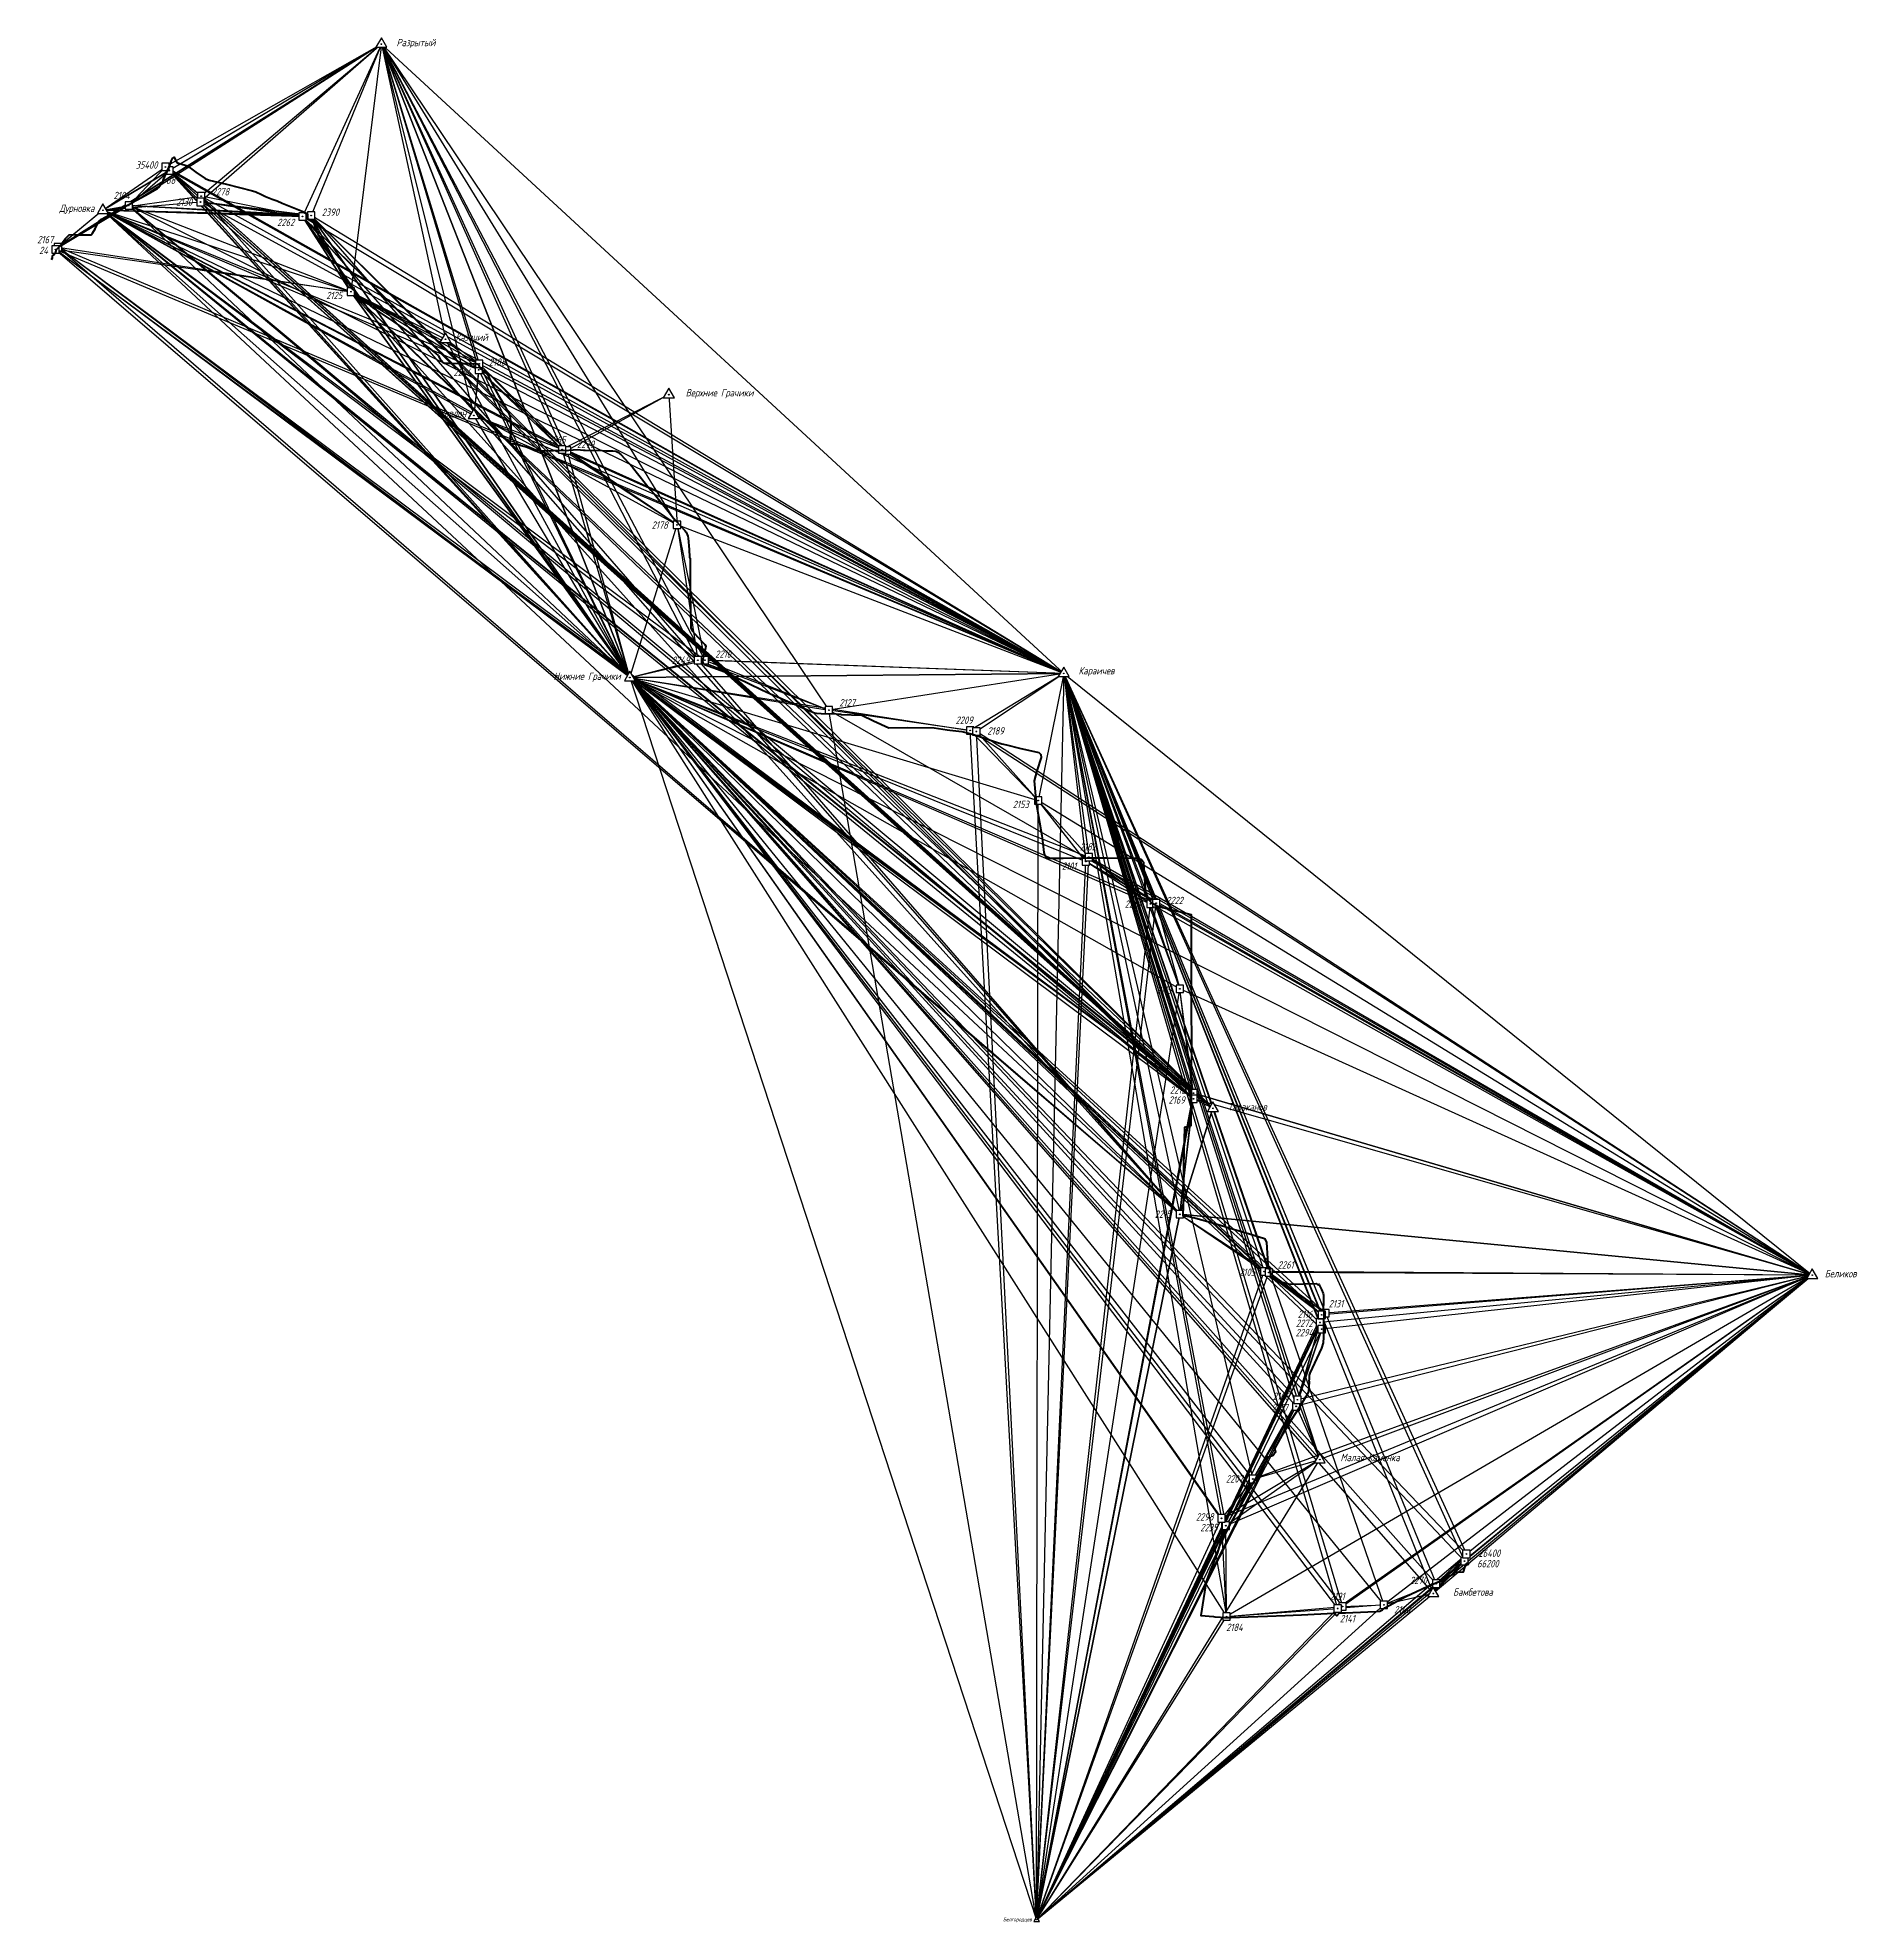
# Model space of a CAD drawing. Extents: x 2206680 to 2255999, y 529817 to 580901.
import ezdxf
from ezdxf.enums import TextEntityAlignment as Align

# ---------------------------------------------------------------- set-up
doc = ezdxf.new("R2010")
doc.units = 0
doc.layers.add('BaseLine', color=3, linetype='Continuous', true_color=0x00ff00)
doc.layers.add('Проектируемая трасса', color=1, linetype='Continuous')
doc.layers.add('Точки', color=7, linetype='Continuous', lineweight=0, true_color=0xffffff)
doc.styles.add('Bm431', font='Bm431.ttf')
doc.styles.add('D431', font='D431.ttf')
doc.styles.add('VNIPISIMPLEXCUR', font='simplex.shx', dxfattribs={"width": 0.8, "oblique": 15})

# ---------------------------------------------------------------- blocks, each defined once
blk = doc.blocks.new('*U20')
at = {"color": 0, "linetype": 'Continuous', "lineweight": -2}
blk.add_wipeout([(-1, 1), (1, 1), (1, -1), (-1, -1)], dxfattribs=at)
at = {"linetype": 'Continuous', "lineweight": -2}
h = blk.add_hatch(color=0, dxfattribs=at)
edge = h.paths.add_edge_path()
edge.add_arc((0, 0), 0.1, 0, 360)
at = {"color": 0, "linetype": 'Continuous', "lineweight": -2}
blk.add_lwpolyline([(-1, -1), (1, -1), (1, 1), (-1, 1)], close=True, dxfattribs=at)
blk.add_circle((0, 0), 0.1, dxfattribs=at)
at = {"color": 0, "linetype": 'Continuous', "lineweight": -2, "style": 'D431'}
blk.add_attdef('Номер_пункта', text='', height=2, dxfattribs=at).set_placement((-2, -1), align=Align.RIGHT)
at = {"color": 0, "linetype": 'Continuous', "lineweight": -2, "style": 'Bm431'}
for tag, p in [('Отметка_центра', (7, 0.7)), ('Отметка_земли', (7, -2.7))]:
    blk.add_attdef(tag, text='', height=2, dxfattribs=at).set_placement(p, align=Align.CENTER)
at = {"color": 0, "linetype": 'Continuous', "lineweight": -2, "style": 'Bm431', "flags": 1}
blk.add_attdef('Код', (0, -5.5), '', height=2, dxfattribs=at)
blk = doc.blocks.new('*U14')
at = {"color": 0, "linetype": 'Continuous', "lineweight": -2}
blk.add_wipeout([(-1, 1), (1, 1), (1, -1), (-1, -1)], dxfattribs=at)
at = {"linetype": 'Continuous', "lineweight": -2}
h = blk.add_hatch(color=0, dxfattribs=at)
edge = h.paths.add_edge_path()
edge.add_arc((0, 0), 0.1, 0, 360)
at = {"color": 0, "linetype": 'Continuous', "lineweight": -2}
blk.add_lwpolyline([(-1, -1), (1, -1), (1, 1), (-1, 1)], close=True, dxfattribs=at)
blk.add_circle((0, 0), 0.1, dxfattribs=at)
at = {"color": 0, "linetype": 'Continuous', "lineweight": -2, "style": 'D431'}
blk.add_attdef('Номер_пункта', text='', height=2, dxfattribs=at).set_placement((-2, -1), align=Align.RIGHT)
at = {"color": 0, "linetype": 'Continuous', "lineweight": -2, "style": 'Bm431'}
for tag, p in [('Отметка_центра', (7, 0.7)), ('Отметка_земли', (7, -2.7))]:
    blk.add_attdef(tag, text='', height=2, dxfattribs=at).set_placement(p, align=Align.CENTER)
at = {"color": 0, "linetype": 'Continuous', "lineweight": -2, "style": 'Bm431', "flags": 1}
blk.add_attdef('Код', (0, -5.5), '', height=2, dxfattribs=at)
blk = doc.blocks.new('*U15')
at = {"color": 0, "linetype": 'Continuous', "lineweight": -2}
blk.add_wipeout([(-1, 1), (1, 1), (1, -1), (-1, -1)], dxfattribs=at)
at = {"linetype": 'Continuous', "lineweight": -2}
h = blk.add_hatch(color=0, dxfattribs=at)
edge = h.paths.add_edge_path()
edge.add_arc((0, 0), 0.1, 0, 360)
at = {"color": 0, "linetype": 'Continuous', "lineweight": -2}
blk.add_lwpolyline([(-1, -1), (1, -1), (1, 1), (-1, 1)], close=True, dxfattribs=at)
blk.add_circle((0, 0), 0.1, dxfattribs=at)
at = {"color": 0, "linetype": 'Continuous', "lineweight": -2, "style": 'D431'}
blk.add_attdef('Номер_пункта', text='', height=2, dxfattribs=at).set_placement((-2, -1), align=Align.RIGHT)
at = {"color": 0, "linetype": 'Continuous', "lineweight": -2, "style": 'Bm431'}
for tag, p in [('Отметка_центра', (7, 0.7)), ('Отметка_земли', (7, -2.7))]:
    blk.add_attdef(tag, text='', height=2, dxfattribs=at).set_placement(p, align=Align.CENTER)
at = {"color": 0, "linetype": 'Continuous', "lineweight": -2, "style": 'Bm431', "flags": 1}
blk.add_attdef('Код', (0, -5.5), '', height=2, dxfattribs=at)
blk = doc.blocks.new('*U16')
at = {"color": 0, "linetype": 'Continuous', "lineweight": -2}
blk.add_wipeout([(-1, 1), (1, 1), (1, -1), (-1, -1)], dxfattribs=at)
at = {"linetype": 'Continuous', "lineweight": -2}
h = blk.add_hatch(color=0, dxfattribs=at)
edge = h.paths.add_edge_path()
edge.add_arc((0, 0), 0.1, 0, 360)
at = {"color": 0, "linetype": 'Continuous', "lineweight": -2}
blk.add_lwpolyline([(-1, -1), (1, -1), (1, 1), (-1, 1)], close=True, dxfattribs=at)
blk.add_circle((0, 0), 0.1, dxfattribs=at)
at = {"color": 0, "linetype": 'Continuous', "lineweight": -2, "style": 'D431'}
blk.add_attdef('Номер_пункта', text='', height=2, dxfattribs=at).set_placement((-2, -1), align=Align.RIGHT)
at = {"color": 0, "linetype": 'Continuous', "lineweight": -2, "style": 'Bm431'}
for tag, p in [('Отметка_центра', (7, 0.7)), ('Отметка_земли', (7, -2.7))]:
    blk.add_attdef(tag, text='', height=2, dxfattribs=at).set_placement(p, align=Align.CENTER)
at = {"color": 0, "linetype": 'Continuous', "lineweight": -2, "style": 'Bm431', "flags": 1}
blk.add_attdef('Код', (0, -5.5), '', height=2, dxfattribs=at)
blk = doc.blocks.new('*U17')
at = {"color": 0, "linetype": 'Continuous', "lineweight": -2}
blk.add_wipeout([(-1, 1), (1, 1), (1, -1), (-1, -1)], dxfattribs=at)
at = {"linetype": 'Continuous', "lineweight": -2}
h = blk.add_hatch(color=0, dxfattribs=at)
edge = h.paths.add_edge_path()
edge.add_arc((0, 0), 0.1, 0, 360)
at = {"color": 0, "linetype": 'Continuous', "lineweight": -2}
blk.add_lwpolyline([(-1, -1), (1, -1), (1, 1), (-1, 1)], close=True, dxfattribs=at)
blk.add_circle((0, 0), 0.1, dxfattribs=at)
at = {"color": 0, "linetype": 'Continuous', "lineweight": -2, "style": 'D431'}
blk.add_attdef('Номер_пункта', text='', height=2, dxfattribs=at).set_placement((-2, -1), align=Align.RIGHT)
at = {"color": 0, "linetype": 'Continuous', "lineweight": -2, "style": 'Bm431'}
for tag, p in [('Отметка_центра', (7, 0.7)), ('Отметка_земли', (7, -2.7))]:
    blk.add_attdef(tag, text='', height=2, dxfattribs=at).set_placement(p, align=Align.CENTER)
at = {"color": 0, "linetype": 'Continuous', "lineweight": -2, "style": 'Bm431', "flags": 1}
blk.add_attdef('Код', (0, -5.5), '', height=2, dxfattribs=at)
blk = doc.blocks.new('*U18')
at = {"color": 0, "linetype": 'Continuous', "lineweight": -2}
blk.add_wipeout([(-1, 1), (1, 1), (1, -1), (-1, -1)], dxfattribs=at)
at = {"linetype": 'Continuous', "lineweight": -2}
h = blk.add_hatch(color=0, dxfattribs=at)
edge = h.paths.add_edge_path()
edge.add_arc((0, 0), 0.1, 0, 360)
at = {"color": 0, "linetype": 'Continuous', "lineweight": -2}
blk.add_lwpolyline([(-1, -1), (1, -1), (1, 1), (-1, 1)], close=True, dxfattribs=at)
blk.add_circle((0, 0), 0.1, dxfattribs=at)
at = {"color": 0, "linetype": 'Continuous', "lineweight": -2, "style": 'D431'}
blk.add_attdef('Номер_пункта', text='', height=2, dxfattribs=at).set_placement((-2, -1), align=Align.RIGHT)
at = {"color": 0, "linetype": 'Continuous', "lineweight": -2, "style": 'Bm431'}
for tag, p in [('Отметка_центра', (7, 0.7)), ('Отметка_земли', (7, -2.7))]:
    blk.add_attdef(tag, text='', height=2, dxfattribs=at).set_placement(p, align=Align.CENTER)
at = {"color": 0, "linetype": 'Continuous', "lineweight": -2, "style": 'Bm431', "flags": 1}
blk.add_attdef('Код', (0, -5.5), '', height=2, dxfattribs=at)
blk = doc.blocks.new('*U19')
at = {"color": 0, "linetype": 'Continuous', "lineweight": -2}
blk.add_wipeout([(-1, 1), (1, 1), (1, -1), (-1, -1)], dxfattribs=at)
at = {"linetype": 'Continuous', "lineweight": -2}
h = blk.add_hatch(color=0, dxfattribs=at)
edge = h.paths.add_edge_path()
edge.add_arc((0, 0), 0.1, 0, 360)
at = {"color": 0, "linetype": 'Continuous', "lineweight": -2}
blk.add_lwpolyline([(-1, -1), (1, -1), (1, 1), (-1, 1)], close=True, dxfattribs=at)
blk.add_circle((0, 0), 0.1, dxfattribs=at)
at = {"color": 0, "linetype": 'Continuous', "lineweight": -2, "style": 'D431'}
blk.add_attdef('Номер_пункта', text='', height=2, dxfattribs=at).set_placement((-2, -1), align=Align.RIGHT)
at = {"color": 0, "linetype": 'Continuous', "lineweight": -2, "style": 'Bm431'}
for tag, p in [('Отметка_центра', (7, 0.7)), ('Отметка_земли', (7, -2.7))]:
    blk.add_attdef(tag, text='', height=2, dxfattribs=at).set_placement(p, align=Align.CENTER)
at = {"color": 0, "linetype": 'Continuous', "lineweight": -2, "style": 'Bm431', "flags": 1}
blk.add_attdef('Код', (0, -5.5), '', height=2, dxfattribs=at)
blk = doc.blocks.new('*U27')
at = {"color": 0, "linetype": 'Continuous', "lineweight": -2}
blk.add_wipeout([(-1, 1), (1, 1), (1, -1), (-1, -1)], dxfattribs=at)
at = {"linetype": 'Continuous', "lineweight": -2}
h = blk.add_hatch(color=0, dxfattribs=at)
edge = h.paths.add_edge_path()
edge.add_arc((0, 0), 0.1, 0, 360)
at = {"color": 0, "linetype": 'Continuous', "lineweight": -2}
blk.add_lwpolyline([(-1, -1), (1, -1), (1, 1), (-1, 1)], close=True, dxfattribs=at)
blk.add_circle((0, 0), 0.1, dxfattribs=at)
at = {"color": 0, "linetype": 'Continuous', "lineweight": -2, "style": 'D431'}
blk.add_attdef('Номер_пункта', text='', height=2, dxfattribs=at).set_placement((-2, -1), align=Align.RIGHT)
at = {"color": 0, "linetype": 'Continuous', "lineweight": -2, "style": 'Bm431'}
for tag, p in [('Отметка_центра', (7, 0.7)), ('Отметка_земли', (7, -2.7))]:
    blk.add_attdef(tag, text='', height=2, dxfattribs=at).set_placement(p, align=Align.CENTER)
at = {"color": 0, "linetype": 'Continuous', "lineweight": -2, "style": 'Bm431', "flags": 1}
blk.add_attdef('Код', (0, -5.5), '', height=2, dxfattribs=at)
blk = doc.blocks.new('*U28')
at = {"color": 0, "linetype": 'Continuous', "lineweight": -2}
blk.add_wipeout([(-1, 1), (1, 1), (1, -1), (-1, -1)], dxfattribs=at)
at = {"linetype": 'Continuous', "lineweight": -2}
h = blk.add_hatch(color=0, dxfattribs=at)
edge = h.paths.add_edge_path()
edge.add_arc((0, 0), 0.1, 0, 360)
at = {"color": 0, "linetype": 'Continuous', "lineweight": -2}
blk.add_lwpolyline([(-1, -1), (1, -1), (1, 1), (-1, 1)], close=True, dxfattribs=at)
blk.add_circle((0, 0), 0.1, dxfattribs=at)
at = {"color": 0, "linetype": 'Continuous', "lineweight": -2, "style": 'D431'}
blk.add_attdef('Номер_пункта', text='', height=2, dxfattribs=at).set_placement((-2, -1), align=Align.RIGHT)
at = {"color": 0, "linetype": 'Continuous', "lineweight": -2, "style": 'Bm431'}
for tag, p in [('Отметка_центра', (7, 0.7)), ('Отметка_земли', (7, -2.7))]:
    blk.add_attdef(tag, text='', height=2, dxfattribs=at).set_placement(p, align=Align.CENTER)
at = {"color": 0, "linetype": 'Continuous', "lineweight": -2, "style": 'Bm431', "flags": 1}
blk.add_attdef('Код', (0, -5.5), '', height=2, dxfattribs=at)
blk = doc.blocks.new('*U29')
at = {"color": 0, "linetype": 'Continuous', "lineweight": -2}
blk.add_wipeout([(-1, 1), (1, 1), (1, -1), (-1, -1)], dxfattribs=at)
at = {"linetype": 'Continuous', "lineweight": -2}
h = blk.add_hatch(color=0, dxfattribs=at)
edge = h.paths.add_edge_path()
edge.add_arc((0, 0), 0.1, 0, 360)
at = {"color": 0, "linetype": 'Continuous', "lineweight": -2}
blk.add_lwpolyline([(-1, -1), (1, -1), (1, 1), (-1, 1)], close=True, dxfattribs=at)
blk.add_circle((0, 0), 0.1, dxfattribs=at)
at = {"color": 0, "linetype": 'Continuous', "lineweight": -2, "style": 'D431'}
blk.add_attdef('Номер_пункта', text='', height=2, dxfattribs=at).set_placement((-2, -1), align=Align.RIGHT)
at = {"color": 0, "linetype": 'Continuous', "lineweight": -2, "style": 'Bm431'}
for tag, p in [('Отметка_центра', (7, 0.7)), ('Отметка_земли', (7, -2.7))]:
    blk.add_attdef(tag, text='', height=2, dxfattribs=at).set_placement(p, align=Align.CENTER)
at = {"color": 0, "linetype": 'Continuous', "lineweight": -2, "style": 'Bm431', "flags": 1}
blk.add_attdef('Код', (0, -5.5), '', height=2, dxfattribs=at)
blk = doc.blocks.new('*U30')
at = {"color": 0, "linetype": 'Continuous', "lineweight": -2}
blk.add_wipeout([(-1, 1), (1, 1), (1, -1), (-1, -1)], dxfattribs=at)
at = {"linetype": 'Continuous', "lineweight": -2}
h = blk.add_hatch(color=0, dxfattribs=at)
edge = h.paths.add_edge_path()
edge.add_arc((0, 0), 0.1, 0, 360)
at = {"color": 0, "linetype": 'Continuous', "lineweight": -2}
blk.add_lwpolyline([(-1, -1), (1, -1), (1, 1), (-1, 1)], close=True, dxfattribs=at)
blk.add_circle((0, 0), 0.1, dxfattribs=at)
at = {"color": 0, "linetype": 'Continuous', "lineweight": -2, "style": 'D431'}
blk.add_attdef('Номер_пункта', text='', height=2, dxfattribs=at).set_placement((-2, -1), align=Align.RIGHT)
at = {"color": 0, "linetype": 'Continuous', "lineweight": -2, "style": 'Bm431'}
for tag, p in [('Отметка_центра', (7, 0.7)), ('Отметка_земли', (7, -2.7))]:
    blk.add_attdef(tag, text='', height=2, dxfattribs=at).set_placement(p, align=Align.CENTER)
at = {"color": 0, "linetype": 'Continuous', "lineweight": -2, "style": 'Bm431', "flags": 1}
blk.add_attdef('Код', (0, -5.5), '', height=2, dxfattribs=at)
blk = doc.blocks.new('*U31')
at = {"color": 0, "linetype": 'Continuous', "lineweight": -2}
blk.add_wipeout([(-1, 1), (1, 1), (1, -1), (-1, -1)], dxfattribs=at)
at = {"linetype": 'Continuous', "lineweight": -2}
h = blk.add_hatch(color=0, dxfattribs=at)
edge = h.paths.add_edge_path()
edge.add_arc((0, 0), 0.1, 0, 360)
at = {"color": 0, "linetype": 'Continuous', "lineweight": -2}
blk.add_lwpolyline([(-1, -1), (1, -1), (1, 1), (-1, 1)], close=True, dxfattribs=at)
blk.add_circle((0, 0), 0.1, dxfattribs=at)
at = {"color": 0, "linetype": 'Continuous', "lineweight": -2, "style": 'D431'}
blk.add_attdef('Номер_пункта', text='', height=2, dxfattribs=at).set_placement((-2, -1), align=Align.RIGHT)
at = {"color": 0, "linetype": 'Continuous', "lineweight": -2, "style": 'Bm431'}
for tag, p in [('Отметка_центра', (7, 0.7)), ('Отметка_земли', (7, -2.7))]:
    blk.add_attdef(tag, text='', height=2, dxfattribs=at).set_placement(p, align=Align.CENTER)
at = {"color": 0, "linetype": 'Continuous', "lineweight": -2, "style": 'Bm431', "flags": 1}
blk.add_attdef('Код', (0, -5.5), '', height=2, dxfattribs=at)
blk = doc.blocks.new('*U32')
at = {"color": 0, "linetype": 'Continuous', "lineweight": -2}
blk.add_wipeout([(-1, 1), (1, 1), (1, -1), (-1, -1)], dxfattribs=at)
at = {"linetype": 'Continuous', "lineweight": -2}
h = blk.add_hatch(color=0, dxfattribs=at)
edge = h.paths.add_edge_path()
edge.add_arc((0, 0), 0.1, 0, 360)
at = {"color": 0, "linetype": 'Continuous', "lineweight": -2}
blk.add_lwpolyline([(-1, -1), (1, -1), (1, 1), (-1, 1)], close=True, dxfattribs=at)
blk.add_circle((0, 0), 0.1, dxfattribs=at)
at = {"color": 0, "linetype": 'Continuous', "lineweight": -2, "style": 'D431'}
blk.add_attdef('Номер_пункта', text='', height=2, dxfattribs=at).set_placement((-2, -1), align=Align.RIGHT)
at = {"color": 0, "linetype": 'Continuous', "lineweight": -2, "style": 'Bm431'}
for tag, p in [('Отметка_центра', (7, 0.7)), ('Отметка_земли', (7, -2.7))]:
    blk.add_attdef(tag, text='', height=2, dxfattribs=at).set_placement(p, align=Align.CENTER)
at = {"color": 0, "linetype": 'Continuous', "lineweight": -2, "style": 'Bm431', "flags": 1}
blk.add_attdef('Код', (0, -5.5), '', height=2, dxfattribs=at)
blk = doc.blocks.new('*U21')
at = {"color": 0, "linetype": 'Continuous', "lineweight": -2}
blk.add_wipeout([(-1, 1), (1, 1), (1, -1), (-1, -1)], dxfattribs=at)
at = {"linetype": 'Continuous', "lineweight": -2}
h = blk.add_hatch(color=0, dxfattribs=at)
edge = h.paths.add_edge_path()
edge.add_arc((0, 0), 0.1, 0, 360)
at = {"color": 0, "linetype": 'Continuous', "lineweight": -2}
blk.add_lwpolyline([(-1, -1), (1, -1), (1, 1), (-1, 1)], close=True, dxfattribs=at)
blk.add_circle((0, 0), 0.1, dxfattribs=at)
at = {"color": 0, "linetype": 'Continuous', "lineweight": -2, "style": 'D431'}
blk.add_attdef('Номер_пункта', text='', height=2, dxfattribs=at).set_placement((-2, -1), align=Align.RIGHT)
at = {"color": 0, "linetype": 'Continuous', "lineweight": -2, "style": 'Bm431'}
for tag, p in [('Отметка_центра', (7, 0.7)), ('Отметка_земли', (7, -2.7))]:
    blk.add_attdef(tag, text='', height=2, dxfattribs=at).set_placement(p, align=Align.CENTER)
at = {"color": 0, "linetype": 'Continuous', "lineweight": -2, "style": 'Bm431', "flags": 1}
blk.add_attdef('Код', (0, -5.5), '', height=2, dxfattribs=at)
blk = doc.blocks.new('*U22')
at = {"color": 0, "linetype": 'Continuous', "lineweight": -2}
blk.add_wipeout([(-1, 1), (1, 1), (1, -1), (-1, -1)], dxfattribs=at)
at = {"linetype": 'Continuous', "lineweight": -2}
h = blk.add_hatch(color=0, dxfattribs=at)
edge = h.paths.add_edge_path()
edge.add_arc((0, 0), 0.1, 0, 360)
at = {"color": 0, "linetype": 'Continuous', "lineweight": -2}
blk.add_lwpolyline([(-1, -1), (1, -1), (1, 1), (-1, 1)], close=True, dxfattribs=at)
blk.add_circle((0, 0), 0.1, dxfattribs=at)
at = {"color": 0, "linetype": 'Continuous', "lineweight": -2, "style": 'D431'}
blk.add_attdef('Номер_пункта', text='', height=2, dxfattribs=at).set_placement((-2, -1), align=Align.RIGHT)
at = {"color": 0, "linetype": 'Continuous', "lineweight": -2, "style": 'Bm431'}
for tag, p in [('Отметка_центра', (7, 0.7)), ('Отметка_земли', (7, -2.7))]:
    blk.add_attdef(tag, text='', height=2, dxfattribs=at).set_placement(p, align=Align.CENTER)
at = {"color": 0, "linetype": 'Continuous', "lineweight": -2, "style": 'Bm431', "flags": 1}
blk.add_attdef('Код', (0, -5.5), '', height=2, dxfattribs=at)
blk = doc.blocks.new('*U23')
at = {"color": 0, "linetype": 'Continuous', "lineweight": -2}
blk.add_wipeout([(-1, 1), (1, 1), (1, -1), (-1, -1)], dxfattribs=at)
at = {"linetype": 'Continuous', "lineweight": -2}
h = blk.add_hatch(color=0, dxfattribs=at)
edge = h.paths.add_edge_path()
edge.add_arc((0, 0), 0.1, 0, 360)
at = {"color": 0, "linetype": 'Continuous', "lineweight": -2}
blk.add_lwpolyline([(-1, -1), (1, -1), (1, 1), (-1, 1)], close=True, dxfattribs=at)
blk.add_circle((0, 0), 0.1, dxfattribs=at)
at = {"color": 0, "linetype": 'Continuous', "lineweight": -2, "style": 'D431'}
blk.add_attdef('Номер_пункта', text='', height=2, dxfattribs=at).set_placement((-2, -1), align=Align.RIGHT)
at = {"color": 0, "linetype": 'Continuous', "lineweight": -2, "style": 'Bm431'}
for tag, p in [('Отметка_центра', (7, 0.7)), ('Отметка_земли', (7, -2.7))]:
    blk.add_attdef(tag, text='', height=2, dxfattribs=at).set_placement(p, align=Align.CENTER)
at = {"color": 0, "linetype": 'Continuous', "lineweight": -2, "style": 'Bm431', "flags": 1}
blk.add_attdef('Код', (0, -5.5), '', height=2, dxfattribs=at)
blk = doc.blocks.new('*U24')
at = {"color": 0, "linetype": 'Continuous', "lineweight": -2}
blk.add_wipeout([(-1, 1), (1, 1), (1, -1), (-1, -1)], dxfattribs=at)
at = {"linetype": 'Continuous', "lineweight": -2}
h = blk.add_hatch(color=0, dxfattribs=at)
edge = h.paths.add_edge_path()
edge.add_arc((0, 0), 0.1, 0, 360)
at = {"color": 0, "linetype": 'Continuous', "lineweight": -2}
blk.add_lwpolyline([(-1, -1), (1, -1), (1, 1), (-1, 1)], close=True, dxfattribs=at)
blk.add_circle((0, 0), 0.1, dxfattribs=at)
at = {"color": 0, "linetype": 'Continuous', "lineweight": -2, "style": 'D431'}
blk.add_attdef('Номер_пункта', text='', height=2, dxfattribs=at).set_placement((-2, -1), align=Align.RIGHT)
at = {"color": 0, "linetype": 'Continuous', "lineweight": -2, "style": 'Bm431'}
for tag, p in [('Отметка_центра', (7, 0.7)), ('Отметка_земли', (7, -2.7))]:
    blk.add_attdef(tag, text='', height=2, dxfattribs=at).set_placement(p, align=Align.CENTER)
at = {"color": 0, "linetype": 'Continuous', "lineweight": -2, "style": 'Bm431', "flags": 1}
blk.add_attdef('Код', (0, -5.5), '', height=2, dxfattribs=at)
blk = doc.blocks.new('*U25')
at = {"color": 0, "linetype": 'Continuous', "lineweight": -2}
blk.add_wipeout([(-1, 1), (1, 1), (1, -1), (-1, -1)], dxfattribs=at)
at = {"linetype": 'Continuous', "lineweight": -2}
h = blk.add_hatch(color=0, dxfattribs=at)
edge = h.paths.add_edge_path()
edge.add_arc((0, 0), 0.1, 0, 360)
at = {"color": 0, "linetype": 'Continuous', "lineweight": -2}
blk.add_lwpolyline([(-1, -1), (1, -1), (1, 1), (-1, 1)], close=True, dxfattribs=at)
blk.add_circle((0, 0), 0.1, dxfattribs=at)
at = {"color": 0, "linetype": 'Continuous', "lineweight": -2, "style": 'D431'}
blk.add_attdef('Номер_пункта', text='', height=2, dxfattribs=at).set_placement((-2, -1), align=Align.RIGHT)
at = {"color": 0, "linetype": 'Continuous', "lineweight": -2, "style": 'Bm431'}
for tag, p in [('Отметка_центра', (7, 0.7)), ('Отметка_земли', (7, -2.7))]:
    blk.add_attdef(tag, text='', height=2, dxfattribs=at).set_placement(p, align=Align.CENTER)
at = {"color": 0, "linetype": 'Continuous', "lineweight": -2, "style": 'Bm431', "flags": 1}
blk.add_attdef('Код', (0, -5.5), '', height=2, dxfattribs=at)
blk = doc.blocks.new('*U26')
at = {"color": 0, "linetype": 'Continuous', "lineweight": -2}
blk.add_wipeout([(-1, 1), (1, 1), (1, -1), (-1, -1)], dxfattribs=at)
at = {"linetype": 'Continuous', "lineweight": -2}
h = blk.add_hatch(color=0, dxfattribs=at)
edge = h.paths.add_edge_path()
edge.add_arc((0, 0), 0.1, 0, 360)
at = {"color": 0, "linetype": 'Continuous', "lineweight": -2}
blk.add_lwpolyline([(-1, -1), (1, -1), (1, 1), (-1, 1)], close=True, dxfattribs=at)
blk.add_circle((0, 0), 0.1, dxfattribs=at)
at = {"color": 0, "linetype": 'Continuous', "lineweight": -2, "style": 'D431'}
blk.add_attdef('Номер_пункта', text='', height=2, dxfattribs=at).set_placement((-2, -1), align=Align.RIGHT)
at = {"color": 0, "linetype": 'Continuous', "lineweight": -2, "style": 'Bm431'}
for tag, p in [('Отметка_центра', (7, 0.7)), ('Отметка_земли', (7, -2.7))]:
    blk.add_attdef(tag, text='', height=2, dxfattribs=at).set_placement(p, align=Align.CENTER)
at = {"color": 0, "linetype": 'Continuous', "lineweight": -2, "style": 'Bm431', "flags": 1}
blk.add_attdef('Код', (0, -5.5), '', height=2, dxfattribs=at)
blk = doc.blocks.new('*U39')
at = {"color": 0, "linetype": 'Continuous', "lineweight": -2}
blk.add_wipeout([(-1, 1), (1, 1), (1, -1), (-1, -1)], dxfattribs=at)
at = {"linetype": 'Continuous', "lineweight": -2}
h = blk.add_hatch(color=0, dxfattribs=at)
edge = h.paths.add_edge_path()
edge.add_arc((0, 0), 0.1, 0, 360)
at = {"color": 0, "linetype": 'Continuous', "lineweight": -2}
blk.add_lwpolyline([(-1, -1), (1, -1), (1, 1), (-1, 1)], close=True, dxfattribs=at)
blk.add_circle((0, 0), 0.1, dxfattribs=at)
at = {"color": 0, "linetype": 'Continuous', "lineweight": -2, "style": 'D431'}
blk.add_attdef('Номер_пункта', text='', height=2, dxfattribs=at).set_placement((-2, -1), align=Align.RIGHT)
at = {"color": 0, "linetype": 'Continuous', "lineweight": -2, "style": 'Bm431'}
for tag, p in [('Отметка_центра', (7, 0.7)), ('Отметка_земли', (7, -2.7))]:
    blk.add_attdef(tag, text='', height=2, dxfattribs=at).set_placement(p, align=Align.CENTER)
at = {"color": 0, "linetype": 'Continuous', "lineweight": -2, "style": 'Bm431', "flags": 1}
blk.add_attdef('Код', (0, -5.5), '', height=2, dxfattribs=at)
blk = doc.blocks.new('*U40')
at = {"color": 0, "linetype": 'Continuous', "lineweight": -2}
blk.add_wipeout([(-1, 1), (1, 1), (1, -1), (-1, -1)], dxfattribs=at)
at = {"linetype": 'Continuous', "lineweight": -2}
h = blk.add_hatch(color=0, dxfattribs=at)
edge = h.paths.add_edge_path()
edge.add_arc((0, 0), 0.1, 0, 360)
at = {"color": 0, "linetype": 'Continuous', "lineweight": -2}
blk.add_lwpolyline([(-1, -1), (1, -1), (1, 1), (-1, 1)], close=True, dxfattribs=at)
blk.add_circle((0, 0), 0.1, dxfattribs=at)
at = {"color": 0, "linetype": 'Continuous', "lineweight": -2, "style": 'D431'}
blk.add_attdef('Номер_пункта', text='', height=2, dxfattribs=at).set_placement((-2, -1), align=Align.RIGHT)
at = {"color": 0, "linetype": 'Continuous', "lineweight": -2, "style": 'Bm431'}
for tag, p in [('Отметка_центра', (7, 0.7)), ('Отметка_земли', (7, -2.7))]:
    blk.add_attdef(tag, text='', height=2, dxfattribs=at).set_placement(p, align=Align.CENTER)
at = {"color": 0, "linetype": 'Continuous', "lineweight": -2, "style": 'Bm431', "flags": 1}
blk.add_attdef('Код', (0, -5.5), '', height=2, dxfattribs=at)
blk = doc.blocks.new('*U41')
at = {"color": 0, "linetype": 'Continuous', "lineweight": -2}
blk.add_wipeout([(-1, 1), (1, 1), (1, -1), (-1, -1)], dxfattribs=at)
at = {"linetype": 'Continuous', "lineweight": -2}
h = blk.add_hatch(color=0, dxfattribs=at)
edge = h.paths.add_edge_path()
edge.add_arc((0, 0), 0.1, 0, 360)
at = {"color": 0, "linetype": 'Continuous', "lineweight": -2}
blk.add_lwpolyline([(-1, -1), (1, -1), (1, 1), (-1, 1)], close=True, dxfattribs=at)
blk.add_circle((0, 0), 0.1, dxfattribs=at)
at = {"color": 0, "linetype": 'Continuous', "lineweight": -2, "style": 'D431'}
blk.add_attdef('Номер_пункта', text='', height=2, dxfattribs=at).set_placement((-2, -1), align=Align.RIGHT)
at = {"color": 0, "linetype": 'Continuous', "lineweight": -2, "style": 'Bm431'}
for tag, p in [('Отметка_центра', (7, 0.7)), ('Отметка_земли', (7, -2.7))]:
    blk.add_attdef(tag, text='', height=2, dxfattribs=at).set_placement(p, align=Align.CENTER)
at = {"color": 0, "linetype": 'Continuous', "lineweight": -2, "style": 'Bm431', "flags": 1}
blk.add_attdef('Код', (0, -5.5), '', height=2, dxfattribs=at)
blk = doc.blocks.new('*U42')
at = {"color": 0, "linetype": 'Continuous', "lineweight": -2}
blk.add_wipeout([(-1, 1), (1, 1), (1, -1), (-1, -1)], dxfattribs=at)
at = {"linetype": 'Continuous', "lineweight": -2}
h = blk.add_hatch(color=0, dxfattribs=at)
edge = h.paths.add_edge_path()
edge.add_arc((0, 0), 0.1, 0, 360)
at = {"color": 0, "linetype": 'Continuous', "lineweight": -2}
blk.add_lwpolyline([(-1, -1), (1, -1), (1, 1), (-1, 1)], close=True, dxfattribs=at)
blk.add_circle((0, 0), 0.1, dxfattribs=at)
at = {"color": 0, "linetype": 'Continuous', "lineweight": -2, "style": 'D431'}
blk.add_attdef('Номер_пункта', text='', height=2, dxfattribs=at).set_placement((-2, -1), align=Align.RIGHT)
at = {"color": 0, "linetype": 'Continuous', "lineweight": -2, "style": 'Bm431'}
for tag, p in [('Отметка_центра', (7, 0.7)), ('Отметка_земли', (7, -2.7))]:
    blk.add_attdef(tag, text='', height=2, dxfattribs=at).set_placement(p, align=Align.CENTER)
at = {"color": 0, "linetype": 'Continuous', "lineweight": -2, "style": 'Bm431', "flags": 1}
blk.add_attdef('Код', (0, -5.5), '', height=2, dxfattribs=at)
blk = doc.blocks.new('*U43')
at = {"color": 0, "linetype": 'Continuous', "lineweight": -2}
blk.add_wipeout([(-1, 1), (1, 1), (1, -1), (-1, -1)], dxfattribs=at)
at = {"linetype": 'Continuous', "lineweight": -2}
h = blk.add_hatch(color=0, dxfattribs=at)
edge = h.paths.add_edge_path()
edge.add_arc((0, 0), 0.1, 0, 360)
at = {"color": 0, "linetype": 'Continuous', "lineweight": -2}
blk.add_lwpolyline([(-1, -1), (1, -1), (1, 1), (-1, 1)], close=True, dxfattribs=at)
blk.add_circle((0, 0), 0.1, dxfattribs=at)
at = {"color": 0, "linetype": 'Continuous', "lineweight": -2, "style": 'D431'}
blk.add_attdef('Номер_пункта', text='', height=2, dxfattribs=at).set_placement((-2, -1), align=Align.RIGHT)
at = {"color": 0, "linetype": 'Continuous', "lineweight": -2, "style": 'Bm431'}
for tag, p in [('Отметка_центра', (7, 0.7)), ('Отметка_земли', (7, -2.7))]:
    blk.add_attdef(tag, text='', height=2, dxfattribs=at).set_placement(p, align=Align.CENTER)
at = {"color": 0, "linetype": 'Continuous', "lineweight": -2, "style": 'Bm431', "flags": 1}
blk.add_attdef('Код', (0, -5.5), '', height=2, dxfattribs=at)
blk = doc.blocks.new('*U44')
at = {"color": 0, "linetype": 'Continuous', "lineweight": -2}
blk.add_wipeout([(-1, 1), (1, 1), (1, -1), (-1, -1)], dxfattribs=at)
at = {"linetype": 'Continuous', "lineweight": -2}
h = blk.add_hatch(color=0, dxfattribs=at)
edge = h.paths.add_edge_path()
edge.add_arc((0, 0), 0.1, 0, 360)
at = {"color": 0, "linetype": 'Continuous', "lineweight": -2}
blk.add_lwpolyline([(-1, -1), (1, -1), (1, 1), (-1, 1)], close=True, dxfattribs=at)
blk.add_circle((0, 0), 0.1, dxfattribs=at)
at = {"color": 0, "linetype": 'Continuous', "lineweight": -2, "style": 'D431'}
blk.add_attdef('Номер_пункта', text='', height=2, dxfattribs=at).set_placement((-2, -1), align=Align.RIGHT)
at = {"color": 0, "linetype": 'Continuous', "lineweight": -2, "style": 'Bm431'}
for tag, p in [('Отметка_центра', (7, 0.7)), ('Отметка_земли', (7, -2.7))]:
    blk.add_attdef(tag, text='', height=2, dxfattribs=at).set_placement(p, align=Align.CENTER)
at = {"color": 0, "linetype": 'Continuous', "lineweight": -2, "style": 'Bm431', "flags": 1}
blk.add_attdef('Код', (0, -5.5), '', height=2, dxfattribs=at)
blk = doc.blocks.new('*U45')
at = {"color": 0, "linetype": 'Continuous', "lineweight": -2}
blk.add_wipeout([(-1, 1), (1, 1), (1, -1), (-1, -1)], dxfattribs=at)
at = {"linetype": 'Continuous', "lineweight": -2}
h = blk.add_hatch(color=0, dxfattribs=at)
edge = h.paths.add_edge_path()
edge.add_arc((0, 0), 0.1, 0, 360)
at = {"color": 0, "linetype": 'Continuous', "lineweight": -2}
blk.add_lwpolyline([(-1, -1), (1, -1), (1, 1), (-1, 1)], close=True, dxfattribs=at)
blk.add_circle((0, 0), 0.1, dxfattribs=at)
at = {"color": 0, "linetype": 'Continuous', "lineweight": -2, "style": 'D431'}
blk.add_attdef('Номер_пункта', text='', height=2, dxfattribs=at).set_placement((-2, -1), align=Align.RIGHT)
at = {"color": 0, "linetype": 'Continuous', "lineweight": -2, "style": 'Bm431'}
for tag, p in [('Отметка_центра', (7, 0.7)), ('Отметка_земли', (7, -2.7))]:
    blk.add_attdef(tag, text='', height=2, dxfattribs=at).set_placement(p, align=Align.CENTER)
at = {"color": 0, "linetype": 'Continuous', "lineweight": -2, "style": 'Bm431', "flags": 1}
blk.add_attdef('Код', (0, -5.5), '', height=2, dxfattribs=at)
blk = doc.blocks.new('*U46')
at = {"color": 0, "linetype": 'Continuous', "lineweight": -2}
blk.add_wipeout([(-1, 1), (1, 1), (1, -1), (-1, -1)], dxfattribs=at)
at = {"linetype": 'Continuous', "lineweight": -2}
h = blk.add_hatch(color=0, dxfattribs=at)
edge = h.paths.add_edge_path()
edge.add_arc((0, 0), 0.1, 0, 360)
at = {"color": 0, "linetype": 'Continuous', "lineweight": -2}
blk.add_lwpolyline([(-1, -1), (1, -1), (1, 1), (-1, 1)], close=True, dxfattribs=at)
blk.add_circle((0, 0), 0.1, dxfattribs=at)
at = {"color": 0, "linetype": 'Continuous', "lineweight": -2, "style": 'D431'}
blk.add_attdef('Номер_пункта', text='', height=2, dxfattribs=at).set_placement((-2, -1), align=Align.RIGHT)
at = {"color": 0, "linetype": 'Continuous', "lineweight": -2, "style": 'Bm431'}
for tag, p in [('Отметка_центра', (7, 0.7)), ('Отметка_земли', (7, -2.7))]:
    blk.add_attdef(tag, text='', height=2, dxfattribs=at).set_placement(p, align=Align.CENTER)
at = {"color": 0, "linetype": 'Continuous', "lineweight": -2, "style": 'Bm431', "flags": 1}
blk.add_attdef('Код', (0, -5.5), '', height=2, dxfattribs=at)
blk = doc.blocks.new('*U47')
at = {"color": 0, "linetype": 'Continuous', "lineweight": -2}
blk.add_wipeout([(-1, 1), (1, 1), (1, -1), (-1, -1)], dxfattribs=at)
at = {"linetype": 'Continuous', "lineweight": -2}
h = blk.add_hatch(color=0, dxfattribs=at)
edge = h.paths.add_edge_path()
edge.add_arc((0, 0), 0.1, 0, 360)
at = {"color": 0, "linetype": 'Continuous', "lineweight": -2}
blk.add_lwpolyline([(-1, -1), (1, -1), (1, 1), (-1, 1)], close=True, dxfattribs=at)
blk.add_circle((0, 0), 0.1, dxfattribs=at)
at = {"color": 0, "linetype": 'Continuous', "lineweight": -2, "style": 'D431'}
blk.add_attdef('Номер_пункта', text='', height=2, dxfattribs=at).set_placement((-2, -1), align=Align.RIGHT)
at = {"color": 0, "linetype": 'Continuous', "lineweight": -2, "style": 'Bm431'}
for tag, p in [('Отметка_центра', (7, 0.7)), ('Отметка_земли', (7, -2.7))]:
    blk.add_attdef(tag, text='', height=2, dxfattribs=at).set_placement(p, align=Align.CENTER)
at = {"color": 0, "linetype": 'Continuous', "lineweight": -2, "style": 'Bm431', "flags": 1}
blk.add_attdef('Код', (0, -5.5), '', height=2, dxfattribs=at)
blk = doc.blocks.new('*U48')
at = {"color": 0, "linetype": 'Continuous', "lineweight": -2}
blk.add_wipeout([(-1, 1), (1, 1), (1, -1), (-1, -1)], dxfattribs=at)
at = {"linetype": 'Continuous', "lineweight": -2}
h = blk.add_hatch(color=0, dxfattribs=at)
edge = h.paths.add_edge_path()
edge.add_arc((0, 0), 0.1, 0, 360)
at = {"color": 0, "linetype": 'Continuous', "lineweight": -2}
blk.add_lwpolyline([(-1, -1), (1, -1), (1, 1), (-1, 1)], close=True, dxfattribs=at)
blk.add_circle((0, 0), 0.1, dxfattribs=at)
at = {"color": 0, "linetype": 'Continuous', "lineweight": -2, "style": 'D431'}
blk.add_attdef('Номер_пункта', text='', height=2, dxfattribs=at).set_placement((-2, -1), align=Align.RIGHT)
at = {"color": 0, "linetype": 'Continuous', "lineweight": -2, "style": 'Bm431'}
for tag, p in [('Отметка_центра', (7, 0.7)), ('Отметка_земли', (7, -2.7))]:
    blk.add_attdef(tag, text='', height=2, dxfattribs=at).set_placement(p, align=Align.CENTER)
at = {"color": 0, "linetype": 'Continuous', "lineweight": -2, "style": 'Bm431', "flags": 1}
blk.add_attdef('Код', (0, -5.5), '', height=2, dxfattribs=at)
blk = doc.blocks.new('*U49')
at = {"color": 0, "linetype": 'Continuous', "lineweight": -2}
blk.add_wipeout([(-1, 1), (1, 1), (1, -1), (-1, -1)], dxfattribs=at)
at = {"linetype": 'Continuous', "lineweight": -2}
h = blk.add_hatch(color=0, dxfattribs=at)
edge = h.paths.add_edge_path()
edge.add_arc((0, 0), 0.1, 0, 360)
at = {"color": 0, "linetype": 'Continuous', "lineweight": -2}
blk.add_lwpolyline([(-1, -1), (1, -1), (1, 1), (-1, 1)], close=True, dxfattribs=at)
blk.add_circle((0, 0), 0.1, dxfattribs=at)
at = {"color": 0, "linetype": 'Continuous', "lineweight": -2, "style": 'D431'}
blk.add_attdef('Номер_пункта', text='', height=2, dxfattribs=at).set_placement((-2, -1), align=Align.RIGHT)
at = {"color": 0, "linetype": 'Continuous', "lineweight": -2, "style": 'Bm431'}
for tag, p in [('Отметка_центра', (7, 0.7)), ('Отметка_земли', (7, -2.7))]:
    blk.add_attdef(tag, text='', height=2, dxfattribs=at).set_placement(p, align=Align.CENTER)
at = {"color": 0, "linetype": 'Continuous', "lineweight": -2, "style": 'Bm431', "flags": 1}
blk.add_attdef('Код', (0, -5.5), '', height=2, dxfattribs=at)
blk = doc.blocks.new('*U50')
at = {"color": 0, "linetype": 'Continuous', "lineweight": -2}
blk.add_wipeout([(-1, 1), (1, 1), (1, -1), (-1, -1)], dxfattribs=at)
at = {"linetype": 'Continuous', "lineweight": -2}
h = blk.add_hatch(color=0, dxfattribs=at)
edge = h.paths.add_edge_path()
edge.add_arc((0, 0), 0.1, 0, 360)
at = {"color": 0, "linetype": 'Continuous', "lineweight": -2}
blk.add_lwpolyline([(-1, -1), (1, -1), (1, 1), (-1, 1)], close=True, dxfattribs=at)
blk.add_circle((0, 0), 0.1, dxfattribs=at)
at = {"color": 0, "linetype": 'Continuous', "lineweight": -2, "style": 'D431'}
blk.add_attdef('Номер_пункта', text='', height=2, dxfattribs=at).set_placement((-2, -1), align=Align.RIGHT)
at = {"color": 0, "linetype": 'Continuous', "lineweight": -2, "style": 'Bm431'}
for tag, p in [('Отметка_центра', (7, 0.7)), ('Отметка_земли', (7, -2.7))]:
    blk.add_attdef(tag, text='', height=2, dxfattribs=at).set_placement(p, align=Align.CENTER)
at = {"color": 0, "linetype": 'Continuous', "lineweight": -2, "style": 'Bm431', "flags": 1}
blk.add_attdef('Код', (0, -5.5), '', height=2, dxfattribs=at)
blk = doc.blocks.new('*U51')
at = {"color": 0, "linetype": 'Continuous', "lineweight": -2}
blk.add_wipeout([(-1, 1), (1, 1), (1, -1), (-1, -1)], dxfattribs=at)
at = {"linetype": 'Continuous', "lineweight": -2}
h = blk.add_hatch(color=0, dxfattribs=at)
edge = h.paths.add_edge_path()
edge.add_arc((0, 0), 0.1, 0, 360)
at = {"color": 0, "linetype": 'Continuous', "lineweight": -2}
blk.add_lwpolyline([(-1, -1), (1, -1), (1, 1), (-1, 1)], close=True, dxfattribs=at)
blk.add_circle((0, 0), 0.1, dxfattribs=at)
at = {"color": 0, "linetype": 'Continuous', "lineweight": -2, "style": 'D431'}
blk.add_attdef('Номер_пункта', text='', height=2, dxfattribs=at).set_placement((-2, -1), align=Align.RIGHT)
at = {"color": 0, "linetype": 'Continuous', "lineweight": -2, "style": 'Bm431'}
for tag, p in [('Отметка_центра', (7, 0.7)), ('Отметка_земли', (7, -2.7))]:
    blk.add_attdef(tag, text='', height=2, dxfattribs=at).set_placement(p, align=Align.CENTER)
at = {"color": 0, "linetype": 'Continuous', "lineweight": -2, "style": 'Bm431', "flags": 1}
blk.add_attdef('Код', (0, -5.5), '', height=2, dxfattribs=at)
blk = doc.blocks.new('*U33')
at = {"color": 0, "linetype": 'Continuous', "lineweight": -2}
blk.add_wipeout([(-1, 1), (1, 1), (1, -1), (-1, -1)], dxfattribs=at)
at = {"linetype": 'Continuous', "lineweight": -2}
h = blk.add_hatch(color=0, dxfattribs=at)
edge = h.paths.add_edge_path()
edge.add_arc((0, 0), 0.1, 0, 360)
at = {"color": 0, "linetype": 'Continuous', "lineweight": -2}
blk.add_lwpolyline([(-1, -1), (1, -1), (1, 1), (-1, 1)], close=True, dxfattribs=at)
blk.add_circle((0, 0), 0.1, dxfattribs=at)
at = {"color": 0, "linetype": 'Continuous', "lineweight": -2, "style": 'D431'}
blk.add_attdef('Номер_пункта', text='', height=2, dxfattribs=at).set_placement((-2, -1), align=Align.RIGHT)
at = {"color": 0, "linetype": 'Continuous', "lineweight": -2, "style": 'Bm431'}
for tag, p in [('Отметка_центра', (7, 0.7)), ('Отметка_земли', (7, -2.7))]:
    blk.add_attdef(tag, text='', height=2, dxfattribs=at).set_placement(p, align=Align.CENTER)
at = {"color": 0, "linetype": 'Continuous', "lineweight": -2, "style": 'Bm431', "flags": 1}
blk.add_attdef('Код', (0, -5.5), '', height=2, dxfattribs=at)
blk = doc.blocks.new('*U34')
at = {"color": 0, "linetype": 'Continuous', "lineweight": -2}
blk.add_wipeout([(-1, 1), (1, 1), (1, -1), (-1, -1)], dxfattribs=at)
at = {"linetype": 'Continuous', "lineweight": -2}
h = blk.add_hatch(color=0, dxfattribs=at)
edge = h.paths.add_edge_path()
edge.add_arc((0, 0), 0.1, 0, 360)
at = {"color": 0, "linetype": 'Continuous', "lineweight": -2}
blk.add_lwpolyline([(-1, -1), (1, -1), (1, 1), (-1, 1)], close=True, dxfattribs=at)
blk.add_circle((0, 0), 0.1, dxfattribs=at)
at = {"color": 0, "linetype": 'Continuous', "lineweight": -2, "style": 'D431'}
blk.add_attdef('Номер_пункта', text='', height=2, dxfattribs=at).set_placement((-2, -1), align=Align.RIGHT)
at = {"color": 0, "linetype": 'Continuous', "lineweight": -2, "style": 'Bm431'}
for tag, p in [('Отметка_центра', (7, 0.7)), ('Отметка_земли', (7, -2.7))]:
    blk.add_attdef(tag, text='', height=2, dxfattribs=at).set_placement(p, align=Align.CENTER)
at = {"color": 0, "linetype": 'Continuous', "lineweight": -2, "style": 'Bm431', "flags": 1}
blk.add_attdef('Код', (0, -5.5), '', height=2, dxfattribs=at)
blk = doc.blocks.new('*U35')
at = {"color": 0, "linetype": 'Continuous', "lineweight": -2}
blk.add_wipeout([(-1, 1), (1, 1), (1, -1), (-1, -1)], dxfattribs=at)
at = {"linetype": 'Continuous', "lineweight": -2}
h = blk.add_hatch(color=0, dxfattribs=at)
edge = h.paths.add_edge_path()
edge.add_arc((0, 0), 0.1, 0, 360)
at = {"color": 0, "linetype": 'Continuous', "lineweight": -2}
blk.add_lwpolyline([(-1, -1), (1, -1), (1, 1), (-1, 1)], close=True, dxfattribs=at)
blk.add_circle((0, 0), 0.1, dxfattribs=at)
at = {"color": 0, "linetype": 'Continuous', "lineweight": -2, "style": 'D431'}
blk.add_attdef('Номер_пункта', text='', height=2, dxfattribs=at).set_placement((-2, -1), align=Align.RIGHT)
at = {"color": 0, "linetype": 'Continuous', "lineweight": -2, "style": 'Bm431'}
for tag, p in [('Отметка_центра', (7, 0.7)), ('Отметка_земли', (7, -2.7))]:
    blk.add_attdef(tag, text='', height=2, dxfattribs=at).set_placement(p, align=Align.CENTER)
at = {"color": 0, "linetype": 'Continuous', "lineweight": -2, "style": 'Bm431', "flags": 1}
blk.add_attdef('Код', (0, -5.5), '', height=2, dxfattribs=at)
blk = doc.blocks.new('*U36')
at = {"color": 0, "linetype": 'Continuous', "lineweight": -2}
blk.add_wipeout([(-1, 1), (1, 1), (1, -1), (-1, -1)], dxfattribs=at)
at = {"linetype": 'Continuous', "lineweight": -2}
h = blk.add_hatch(color=0, dxfattribs=at)
edge = h.paths.add_edge_path()
edge.add_arc((0, 0), 0.1, 0, 360)
at = {"color": 0, "linetype": 'Continuous', "lineweight": -2}
blk.add_lwpolyline([(-1, -1), (1, -1), (1, 1), (-1, 1)], close=True, dxfattribs=at)
blk.add_circle((0, 0), 0.1, dxfattribs=at)
at = {"color": 0, "linetype": 'Continuous', "lineweight": -2, "style": 'D431'}
blk.add_attdef('Номер_пункта', text='', height=2, dxfattribs=at).set_placement((-2, -1), align=Align.RIGHT)
at = {"color": 0, "linetype": 'Continuous', "lineweight": -2, "style": 'Bm431'}
for tag, p in [('Отметка_центра', (7, 0.7)), ('Отметка_земли', (7, -2.7))]:
    blk.add_attdef(tag, text='', height=2, dxfattribs=at).set_placement(p, align=Align.CENTER)
at = {"color": 0, "linetype": 'Continuous', "lineweight": -2, "style": 'Bm431', "flags": 1}
blk.add_attdef('Код', (0, -5.5), '', height=2, dxfattribs=at)
blk = doc.blocks.new('*U37')
at = {"color": 0, "linetype": 'Continuous', "lineweight": -2}
blk.add_wipeout([(-1, 1), (1, 1), (1, -1), (-1, -1)], dxfattribs=at)
at = {"linetype": 'Continuous', "lineweight": -2}
h = blk.add_hatch(color=0, dxfattribs=at)
edge = h.paths.add_edge_path()
edge.add_arc((0, 0), 0.1, 0, 360)
at = {"color": 0, "linetype": 'Continuous', "lineweight": -2}
blk.add_lwpolyline([(-1, -1), (1, -1), (1, 1), (-1, 1)], close=True, dxfattribs=at)
blk.add_circle((0, 0), 0.1, dxfattribs=at)
at = {"color": 0, "linetype": 'Continuous', "lineweight": -2, "style": 'D431'}
blk.add_attdef('Номер_пункта', text='', height=2, dxfattribs=at).set_placement((-2, -1), align=Align.RIGHT)
at = {"color": 0, "linetype": 'Continuous', "lineweight": -2, "style": 'Bm431'}
for tag, p in [('Отметка_центра', (7, 0.7)), ('Отметка_земли', (7, -2.7))]:
    blk.add_attdef(tag, text='', height=2, dxfattribs=at).set_placement(p, align=Align.CENTER)
at = {"color": 0, "linetype": 'Continuous', "lineweight": -2, "style": 'Bm431', "flags": 1}
blk.add_attdef('Код', (0, -5.5), '', height=2, dxfattribs=at)
blk = doc.blocks.new('*U38')
at = {"color": 0, "linetype": 'Continuous', "lineweight": -2}
blk.add_wipeout([(-1, 1), (1, 1), (1, -1), (-1, -1)], dxfattribs=at)
at = {"linetype": 'Continuous', "lineweight": -2}
h = blk.add_hatch(color=0, dxfattribs=at)
edge = h.paths.add_edge_path()
edge.add_arc((0, 0), 0.1, 0, 360)
at = {"color": 0, "linetype": 'Continuous', "lineweight": -2}
blk.add_lwpolyline([(-1, -1), (1, -1), (1, 1), (-1, 1)], close=True, dxfattribs=at)
blk.add_circle((0, 0), 0.1, dxfattribs=at)
at = {"color": 0, "linetype": 'Continuous', "lineweight": -2, "style": 'D431'}
blk.add_attdef('Номер_пункта', text='', height=2, dxfattribs=at).set_placement((-2, -1), align=Align.RIGHT)
at = {"color": 0, "linetype": 'Continuous', "lineweight": -2, "style": 'Bm431'}
for tag, p in [('Отметка_центра', (7, 0.7)), ('Отметка_земли', (7, -2.7))]:
    blk.add_attdef(tag, text='', height=2, dxfattribs=at).set_placement(p, align=Align.CENTER)
at = {"color": 0, "linetype": 'Continuous', "lineweight": -2, "style": 'Bm431', "flags": 1}
blk.add_attdef('Код', (0, -5.5), '', height=2, dxfattribs=at)
blk = doc.blocks.new('*U60')
at = {"color": 0, "linetype": 'Continuous', "lineweight": -2}
blk.add_wipeout([(-1, 1), (1, 1), (1, -1), (-1, -1)], dxfattribs=at)
at = {"linetype": 'Continuous', "lineweight": -2}
h = blk.add_hatch(color=0, dxfattribs=at)
edge = h.paths.add_edge_path()
edge.add_arc((0, 0), 0.1, 0, 360)
at = {"color": 0, "linetype": 'Continuous', "lineweight": -2}
blk.add_lwpolyline([(-1, -1), (1, -1), (1, 1), (-1, 1)], close=True, dxfattribs=at)
blk.add_circle((0, 0), 0.1, dxfattribs=at)
at = {"color": 0, "linetype": 'Continuous', "lineweight": -2, "style": 'D431'}
blk.add_attdef('Номер_пункта', text='', height=2, dxfattribs=at).set_placement((-2, -1), align=Align.RIGHT)
at = {"color": 0, "linetype": 'Continuous', "lineweight": -2, "style": 'Bm431'}
for tag, p in [('Отметка_центра', (7, 0.7)), ('Отметка_земли', (7, -2.7))]:
    blk.add_attdef(tag, text='', height=2, dxfattribs=at).set_placement(p, align=Align.CENTER)
at = {"color": 0, "linetype": 'Continuous', "lineweight": -2, "style": 'Bm431', "flags": 1}
blk.add_attdef('Код', (0, -5.5), '', height=2, dxfattribs=at)
blk = doc.blocks.new('*U61')
at = {"color": 0, "linetype": 'Continuous', "lineweight": -2}
blk.add_wipeout([(-1, 1), (1, 1), (1, -1), (-1, -1)], dxfattribs=at)
at = {"linetype": 'Continuous', "lineweight": -2}
h = blk.add_hatch(color=0, dxfattribs=at)
edge = h.paths.add_edge_path()
edge.add_arc((0, 0), 0.1, 0, 360)
at = {"color": 0, "linetype": 'Continuous', "lineweight": -2}
blk.add_lwpolyline([(-1, -1), (1, -1), (1, 1), (-1, 1)], close=True, dxfattribs=at)
blk.add_circle((0, 0), 0.1, dxfattribs=at)
at = {"color": 0, "linetype": 'Continuous', "lineweight": -2, "style": 'D431'}
blk.add_attdef('Номер_пункта', text='', height=2, dxfattribs=at).set_placement((-2, -1), align=Align.RIGHT)
at = {"color": 0, "linetype": 'Continuous', "lineweight": -2, "style": 'Bm431'}
for tag, p in [('Отметка_центра', (7, 0.7)), ('Отметка_земли', (7, -2.7))]:
    blk.add_attdef(tag, text='', height=2, dxfattribs=at).set_placement(p, align=Align.CENTER)
at = {"color": 0, "linetype": 'Continuous', "lineweight": -2, "style": 'Bm431', "flags": 1}
blk.add_attdef('Код', (0, -5.5), '', height=2, dxfattribs=at)
blk = doc.blocks.new('*U62')
at = {"color": 0, "linetype": 'Continuous', "lineweight": -2}
blk.add_wipeout([(-1, 1), (1, 1), (1, -1), (-1, -1)], dxfattribs=at)
at = {"linetype": 'Continuous', "lineweight": -2}
h = blk.add_hatch(color=0, dxfattribs=at)
edge = h.paths.add_edge_path()
edge.add_arc((0, 0), 0.1, 0, 360)
at = {"color": 0, "linetype": 'Continuous', "lineweight": -2}
blk.add_lwpolyline([(-1, -1), (1, -1), (1, 1), (-1, 1)], close=True, dxfattribs=at)
blk.add_circle((0, 0), 0.1, dxfattribs=at)
at = {"color": 0, "linetype": 'Continuous', "lineweight": -2, "style": 'D431'}
blk.add_attdef('Номер_пункта', text='', height=2, dxfattribs=at).set_placement((-2, -1), align=Align.RIGHT)
at = {"color": 0, "linetype": 'Continuous', "lineweight": -2, "style": 'Bm431'}
for tag, p in [('Отметка_центра', (7, 0.7)), ('Отметка_земли', (7, -2.7))]:
    blk.add_attdef(tag, text='', height=2, dxfattribs=at).set_placement(p, align=Align.CENTER)
at = {"color": 0, "linetype": 'Continuous', "lineweight": -2, "style": 'Bm431', "flags": 1}
blk.add_attdef('Код', (0, -5.5), '', height=2, dxfattribs=at)
blk = doc.blocks.new('*U63')
at = {"color": 0, "linetype": 'Continuous', "lineweight": -2}
blk.add_wipeout([(-1, 1), (1, 1), (1, -1), (-1, -1)], dxfattribs=at)
at = {"linetype": 'Continuous', "lineweight": -2}
h = blk.add_hatch(color=0, dxfattribs=at)
edge = h.paths.add_edge_path()
edge.add_arc((0, 0), 0.1, 0, 360)
at = {"color": 0, "linetype": 'Continuous', "lineweight": -2}
blk.add_lwpolyline([(-1, -1), (1, -1), (1, 1), (-1, 1)], close=True, dxfattribs=at)
blk.add_circle((0, 0), 0.1, dxfattribs=at)
at = {"color": 0, "linetype": 'Continuous', "lineweight": -2, "style": 'D431'}
blk.add_attdef('Номер_пункта', text='', height=2, dxfattribs=at).set_placement((-2, -1), align=Align.RIGHT)
at = {"color": 0, "linetype": 'Continuous', "lineweight": -2, "style": 'Bm431'}
for tag, p in [('Отметка_центра', (7, 0.7)), ('Отметка_земли', (7, -2.7))]:
    blk.add_attdef(tag, text='', height=2, dxfattribs=at).set_placement(p, align=Align.CENTER)
at = {"color": 0, "linetype": 'Continuous', "lineweight": -2, "style": 'Bm431', "flags": 1}
blk.add_attdef('Код', (0, -5.5), '', height=2, dxfattribs=at)
blk = doc.blocks.new('*U64')
at = {"color": 0, "linetype": 'Continuous', "lineweight": -2}
blk.add_wipeout([(-1, 1), (1, 1), (1, -1), (-1, -1)], dxfattribs=at)
at = {"linetype": 'Continuous', "lineweight": -2}
h = blk.add_hatch(color=0, dxfattribs=at)
edge = h.paths.add_edge_path()
edge.add_arc((0, 0), 0.1, 0, 360)
at = {"color": 0, "linetype": 'Continuous', "lineweight": -2}
blk.add_lwpolyline([(-1, -1), (1, -1), (1, 1), (-1, 1)], close=True, dxfattribs=at)
blk.add_circle((0, 0), 0.1, dxfattribs=at)
at = {"color": 0, "linetype": 'Continuous', "lineweight": -2, "style": 'D431'}
blk.add_attdef('Номер_пункта', text='', height=2, dxfattribs=at).set_placement((-2, -1), align=Align.RIGHT)
at = {"color": 0, "linetype": 'Continuous', "lineweight": -2, "style": 'Bm431'}
for tag, p in [('Отметка_центра', (7, 0.7)), ('Отметка_земли', (7, -2.7))]:
    blk.add_attdef(tag, text='', height=2, dxfattribs=at).set_placement(p, align=Align.CENTER)
at = {"color": 0, "linetype": 'Continuous', "lineweight": -2, "style": 'Bm431', "flags": 1}
blk.add_attdef('Код', (0, -5.5), '', height=2, dxfattribs=at)
blk = doc.blocks.new('*U65')
at = {"color": 0, "linetype": 'Continuous', "lineweight": -2}
blk.add_wipeout([(-1, 1), (1, 1), (1, -1), (-1, -1)], dxfattribs=at)
at = {"linetype": 'Continuous', "lineweight": -2}
h = blk.add_hatch(color=0, dxfattribs=at)
edge = h.paths.add_edge_path()
edge.add_arc((0, 0), 0.1, 0, 360)
at = {"color": 0, "linetype": 'Continuous', "lineweight": -2}
blk.add_lwpolyline([(-1, -1), (1, -1), (1, 1), (-1, 1)], close=True, dxfattribs=at)
blk.add_circle((0, 0), 0.1, dxfattribs=at)
at = {"color": 0, "linetype": 'Continuous', "lineweight": -2, "style": 'D431'}
blk.add_attdef('Номер_пункта', text='', height=2, dxfattribs=at).set_placement((-2, -1), align=Align.RIGHT)
at = {"color": 0, "linetype": 'Continuous', "lineweight": -2, "style": 'Bm431'}
for tag, p in [('Отметка_центра', (7, 0.7)), ('Отметка_земли', (7, -2.7))]:
    blk.add_attdef(tag, text='', height=2, dxfattribs=at).set_placement(p, align=Align.CENTER)
at = {"color": 0, "linetype": 'Continuous', "lineweight": -2, "style": 'Bm431', "flags": 1}
blk.add_attdef('Код', (0, -5.5), '', height=2, dxfattribs=at)
blk = doc.blocks.new('*U66')
at = {"color": 0, "linetype": 'Continuous', "lineweight": -2}
blk.add_wipeout([(-1, 1), (1, 1), (1, -1), (-1, -1)], dxfattribs=at)
at = {"linetype": 'Continuous', "lineweight": -2}
h = blk.add_hatch(color=0, dxfattribs=at)
edge = h.paths.add_edge_path()
edge.add_arc((0, 0), 0.1, 0, 360)
at = {"color": 0, "linetype": 'Continuous', "lineweight": -2}
blk.add_lwpolyline([(-1, -1), (1, -1), (1, 1), (-1, 1)], close=True, dxfattribs=at)
blk.add_circle((0, 0), 0.1, dxfattribs=at)
at = {"color": 0, "linetype": 'Continuous', "lineweight": -2, "style": 'D431'}
blk.add_attdef('Номер_пункта', text='', height=2, dxfattribs=at).set_placement((-2, -1), align=Align.RIGHT)
at = {"color": 0, "linetype": 'Continuous', "lineweight": -2, "style": 'Bm431'}
for tag, p in [('Отметка_центра', (7, 0.7)), ('Отметка_земли', (7, -2.7))]:
    blk.add_attdef(tag, text='', height=2, dxfattribs=at).set_placement(p, align=Align.CENTER)
at = {"color": 0, "linetype": 'Continuous', "lineweight": -2, "style": 'Bm431', "flags": 1}
blk.add_attdef('Код', (0, -5.5), '', height=2, dxfattribs=at)
blk = doc.blocks.new('*U52')
at = {"color": 0, "linetype": 'Continuous', "lineweight": -2}
blk.add_wipeout([(-1, 1), (1, 1), (1, -1), (-1, -1)], dxfattribs=at)
at = {"linetype": 'Continuous', "lineweight": -2}
h = blk.add_hatch(color=0, dxfattribs=at)
edge = h.paths.add_edge_path()
edge.add_arc((0, 0), 0.1, 0, 360)
at = {"color": 0, "linetype": 'Continuous', "lineweight": -2}
blk.add_lwpolyline([(-1, -1), (1, -1), (1, 1), (-1, 1)], close=True, dxfattribs=at)
blk.add_circle((0, 0), 0.1, dxfattribs=at)
at = {"color": 0, "linetype": 'Continuous', "lineweight": -2, "style": 'D431'}
blk.add_attdef('Номер_пункта', text='', height=2, dxfattribs=at).set_placement((-2, -1), align=Align.RIGHT)
at = {"color": 0, "linetype": 'Continuous', "lineweight": -2, "style": 'Bm431'}
for tag, p in [('Отметка_центра', (7, 0.7)), ('Отметка_земли', (7, -2.7))]:
    blk.add_attdef(tag, text='', height=2, dxfattribs=at).set_placement(p, align=Align.CENTER)
at = {"color": 0, "linetype": 'Continuous', "lineweight": -2, "style": 'Bm431', "flags": 1}
blk.add_attdef('Код', (0, -5.5), '', height=2, dxfattribs=at)
blk = doc.blocks.new('*U53')
at = {"color": 0, "linetype": 'Continuous', "lineweight": -2}
blk.add_wipeout([(-1, 1), (1, 1), (1, -1), (-1, -1)], dxfattribs=at)
at = {"linetype": 'Continuous', "lineweight": -2}
h = blk.add_hatch(color=0, dxfattribs=at)
edge = h.paths.add_edge_path()
edge.add_arc((0, 0), 0.1, 0, 360)
at = {"color": 0, "linetype": 'Continuous', "lineweight": -2}
blk.add_lwpolyline([(-1, -1), (1, -1), (1, 1), (-1, 1)], close=True, dxfattribs=at)
blk.add_circle((0, 0), 0.1, dxfattribs=at)
at = {"color": 0, "linetype": 'Continuous', "lineweight": -2, "style": 'D431'}
blk.add_attdef('Номер_пункта', text='', height=2, dxfattribs=at).set_placement((-2, -1), align=Align.RIGHT)
at = {"color": 0, "linetype": 'Continuous', "lineweight": -2, "style": 'Bm431'}
for tag, p in [('Отметка_центра', (7, 0.7)), ('Отметка_земли', (7, -2.7))]:
    blk.add_attdef(tag, text='', height=2, dxfattribs=at).set_placement(p, align=Align.CENTER)
at = {"color": 0, "linetype": 'Continuous', "lineweight": -2, "style": 'Bm431', "flags": 1}
blk.add_attdef('Код', (0, -5.5), '', height=2, dxfattribs=at)
blk = doc.blocks.new('*U54')
at = {"color": 0, "linetype": 'Continuous', "lineweight": -2, "style": 'Bm431'}
blk.add_attdef('Название_пункта', text='', height=2, dxfattribs=at).set_placement((-2, -1), align=Align.RIGHT)
for tag, p in [('Отметка_центра', (7, 0.7)), ('Отметка_земли', (7, -2.7))]:
    blk.add_attdef(tag, text='', height=2, dxfattribs=at).set_placement(p, align=Align.CENTER)
at = {"color": 0, "linetype": 'Continuous', "lineweight": -2}
blk.add_wipeout([(-1.5, -0.87), (0, 1.73), (1.5, -0.87)], dxfattribs=at)
at = {"linetype": 'Continuous', "lineweight": -2}
h = blk.add_hatch(color=0, dxfattribs=at)
edge = h.paths.add_edge_path()
edge.add_arc((0, 0), 0.1, 0, 360)
at = {"color": 0, "linetype": 'Continuous', "lineweight": -2}
blk.add_lwpolyline([(-1.5, -0.87), (1.5, -0.87), (0, 1.73)], close=True, dxfattribs=at)
blk.add_circle((0, 0), 0.1, dxfattribs=at)
blk = doc.blocks.new('*U55')
at = {"color": 0, "linetype": 'Continuous', "lineweight": -2, "style": 'Bm431'}
blk.add_attdef('Название_пункта', text='', height=2, dxfattribs=at).set_placement((-2, -1), align=Align.RIGHT)
for tag, p in [('Отметка_центра', (7, 0.7)), ('Отметка_земли', (7, -2.7))]:
    blk.add_attdef(tag, text='', height=2, dxfattribs=at).set_placement(p, align=Align.CENTER)
at = {"color": 0, "linetype": 'Continuous', "lineweight": -2}
blk.add_wipeout([(-1.5, -0.87), (0, 1.73), (1.5, -0.87)], dxfattribs=at)
at = {"linetype": 'Continuous', "lineweight": -2}
h = blk.add_hatch(color=0, dxfattribs=at)
edge = h.paths.add_edge_path()
edge.add_arc((0, 0), 0.1, 0, 360)
at = {"color": 0, "linetype": 'Continuous', "lineweight": -2}
blk.add_lwpolyline([(-1.5, -0.87), (1.5, -0.87), (0, 1.73)], close=True, dxfattribs=at)
blk.add_circle((0, 0), 0.1, dxfattribs=at)
blk = doc.blocks.new('*U67')
at = {"color": 0, "linetype": 'Continuous', "lineweight": -2, "style": 'Bm431'}
blk.add_attdef('Название_пункта', text='', height=2, dxfattribs=at).set_placement((-2, -1), align=Align.RIGHT)
for tag, p in [('Отметка_центра', (7, 0.7)), ('Отметка_земли', (7, -2.7))]:
    blk.add_attdef(tag, text='', height=2, dxfattribs=at).set_placement(p, align=Align.CENTER)
at = {"color": 0, "linetype": 'Continuous', "lineweight": -2}
blk.add_wipeout([(-1.5, -0.9), (0, 1.7), (1.5, -0.9)], dxfattribs=at)
at = {"linetype": 'Continuous', "lineweight": -2}
h = blk.add_hatch(color=0, dxfattribs=at)
edge = h.paths.add_edge_path()
edge.add_arc((0, 0), 0.1, 0, 360)
at = {"color": 0, "linetype": 'Continuous', "lineweight": -2}
blk.add_lwpolyline([(-1.5, -0.9), (1.5, -0.9), (0, 1.7)], close=True, dxfattribs=at)
blk.add_circle((0, 0), 0.1, dxfattribs=at)
blk = doc.blocks.new('*U68')
at = {"color": 0, "linetype": 'Continuous', "lineweight": -2, "style": 'Bm431'}
blk.add_attdef('Название_пункта', text='', height=2, dxfattribs=at).set_placement((-2, -1), align=Align.RIGHT)
for tag, p in [('Отметка_центра', (7, 0.7)), ('Отметка_земли', (7, -2.7))]:
    blk.add_attdef(tag, text='', height=2, dxfattribs=at).set_placement(p, align=Align.CENTER)
at = {"color": 0, "linetype": 'Continuous', "lineweight": -2}
blk.add_wipeout([(-1.5, -0.87), (0, 1.73), (1.5, -0.87)], dxfattribs=at)
at = {"linetype": 'Continuous', "lineweight": -2}
h = blk.add_hatch(color=0, dxfattribs=at)
edge = h.paths.add_edge_path()
edge.add_arc((0, 0), 0.1, 0, 360)
at = {"color": 0, "linetype": 'Continuous', "lineweight": -2}
blk.add_lwpolyline([(-1.5, -0.87), (1.5, -0.87), (0, 1.73)], close=True, dxfattribs=at)
blk.add_circle((0, 0), 0.1, dxfattribs=at)
blk = doc.blocks.new('*U69')
at = {"color": 0, "linetype": 'Continuous', "lineweight": -2, "style": 'Bm431'}
blk.add_attdef('Название_пункта', text='', height=2, dxfattribs=at).set_placement((-2, -1), align=Align.RIGHT)
for tag, p in [('Отметка_центра', (7, 0.7)), ('Отметка_земли', (7, -2.7))]:
    blk.add_attdef(tag, text='', height=2, dxfattribs=at).set_placement(p, align=Align.CENTER)
at = {"color": 0, "linetype": 'Continuous', "lineweight": -2}
blk.add_wipeout([(-1.5, -0.87), (0, 1.73), (1.5, -0.87)], dxfattribs=at)
at = {"linetype": 'Continuous', "lineweight": -2}
h = blk.add_hatch(color=0, dxfattribs=at)
edge = h.paths.add_edge_path()
edge.add_arc((0, 0), 0.1, 0, 360)
at = {"color": 0, "linetype": 'Continuous', "lineweight": -2}
blk.add_lwpolyline([(-1.5, -0.87), (1.5, -0.87), (0, 1.73)], close=True, dxfattribs=at)
blk.add_circle((0, 0), 0.1, dxfattribs=at)
blk = doc.blocks.new('*U70')
at = {"color": 0, "linetype": 'Continuous', "lineweight": -2, "style": 'Bm431'}
blk.add_attdef('Название_пункта', text='', height=2, dxfattribs=at).set_placement((-2, -1), align=Align.RIGHT)
for tag, p in [('Отметка_центра', (7, 0.7)), ('Отметка_земли', (7, -2.7))]:
    blk.add_attdef(tag, text='', height=2, dxfattribs=at).set_placement(p, align=Align.CENTER)
at = {"color": 0, "linetype": 'Continuous', "lineweight": -2}
blk.add_wipeout([(-1.5, -0.87), (0, 1.73), (1.5, -0.87)], dxfattribs=at)
at = {"linetype": 'Continuous', "lineweight": -2}
h = blk.add_hatch(color=0, dxfattribs=at)
edge = h.paths.add_edge_path()
edge.add_arc((0, 0), 0.1, 0, 360)
at = {"color": 0, "linetype": 'Continuous', "lineweight": -2}
blk.add_lwpolyline([(-1.5, -0.87), (1.5, -0.87), (0, 1.73)], close=True, dxfattribs=at)
blk.add_circle((0, 0), 0.1, dxfattribs=at)
blk = doc.blocks.new('*U71')
at = {"color": 0, "linetype": 'Continuous', "lineweight": -2, "style": 'Bm431'}
blk.add_attdef('Название_пункта', text='', height=2, dxfattribs=at).set_placement((-2, -1), align=Align.RIGHT)
for tag, p in [('Отметка_центра', (7, 0.7)), ('Отметка_земли', (7, -2.7))]:
    blk.add_attdef(tag, text='', height=2, dxfattribs=at).set_placement(p, align=Align.CENTER)
at = {"color": 0, "linetype": 'Continuous', "lineweight": -2}
blk.add_wipeout([(-1.5, -0.87), (0, 1.73), (1.5, -0.87)], dxfattribs=at)
at = {"linetype": 'Continuous', "lineweight": -2}
h = blk.add_hatch(color=0, dxfattribs=at)
edge = h.paths.add_edge_path()
edge.add_arc((0, 0), 0.1, 0, 360)
at = {"color": 0, "linetype": 'Continuous', "lineweight": -2}
blk.add_lwpolyline([(-1.5, -0.87), (1.5, -0.87), (0, 1.73)], close=True, dxfattribs=at)
blk.add_circle((0, 0), 0.1, dxfattribs=at)
blk = doc.blocks.new('*U72')
at = {"color": 0, "linetype": 'Continuous', "lineweight": -2, "style": 'Bm431'}
blk.add_attdef('Название_пункта', text='', height=2, dxfattribs=at).set_placement((-2, -1), align=Align.RIGHT)
for tag, p in [('Отметка_центра', (7, 0.7)), ('Отметка_земли', (7, -2.7))]:
    blk.add_attdef(tag, text='', height=2, dxfattribs=at).set_placement(p, align=Align.CENTER)
at = {"color": 0, "linetype": 'Continuous', "lineweight": -2}
blk.add_wipeout([(-1.5, -0.87), (0, 1.73), (1.5, -0.87)], dxfattribs=at)
at = {"linetype": 'Continuous', "lineweight": -2}
h = blk.add_hatch(color=0, dxfattribs=at)
edge = h.paths.add_edge_path()
edge.add_arc((0, 0), 0.1, 0, 360)
at = {"color": 0, "linetype": 'Continuous', "lineweight": -2}
blk.add_lwpolyline([(-1.5, -0.87), (1.5, -0.87), (0, 1.73)], close=True, dxfattribs=at)
blk.add_circle((0, 0), 0.1, dxfattribs=at)
blk = doc.blocks.new('*U56')
at = {"color": 0, "linetype": 'Continuous', "lineweight": -2, "style": 'Bm431'}
blk.add_attdef('Название_пункта', text='', height=2, dxfattribs=at).set_placement((-2, -1), align=Align.RIGHT)
for tag, p in [('Отметка_центра', (7.07, 0.2)), ('Отметка_земли', (7.07, -3.2))]:
    blk.add_attdef(tag, text='', height=2, dxfattribs=at).set_placement(p, align=Align.CENTER)
at = {"color": 0, "linetype": 'Continuous', "lineweight": -2}
blk.add_wipeout([(-1.5, -0.87), (0, 1.73), (1.5, -0.87)], dxfattribs=at)
at = {"linetype": 'Continuous', "lineweight": -2}
h = blk.add_hatch(color=0, dxfattribs=at)
edge = h.paths.add_edge_path()
edge.add_arc((0, 0), 0.1, 0, 360)
at = {"color": 0, "linetype": 'Continuous', "lineweight": -2}
blk.add_lwpolyline([(-1.5, -0.87), (1.5, -0.87), (0, 1.73)], close=True, dxfattribs=at)
blk.add_circle((0, 0), 0.1, dxfattribs=at)
blk = doc.blocks.new('*U57')
at = {"color": 0, "linetype": 'Continuous', "lineweight": -2, "style": 'Bm431'}
blk.add_attdef('Название_пункта', text='', height=2, dxfattribs=at).set_placement((-2, -1), align=Align.RIGHT)
for tag, p in [('Отметка_центра', (7, 0.7)), ('Отметка_земли', (7, -2.7))]:
    blk.add_attdef(tag, text='', height=2, dxfattribs=at).set_placement(p, align=Align.CENTER)
at = {"color": 0, "linetype": 'Continuous', "lineweight": -2}
blk.add_wipeout([(-1.5, -0.87), (0, 1.73), (1.5, -0.87)], dxfattribs=at)
at = {"linetype": 'Continuous', "lineweight": -2}
h = blk.add_hatch(color=0, dxfattribs=at)
edge = h.paths.add_edge_path()
edge.add_arc((0, 0), 0.1, 0, 360)
at = {"color": 0, "linetype": 'Continuous', "lineweight": -2}
blk.add_lwpolyline([(-1.5, -0.87), (1.5, -0.87), (0, 1.73)], close=True, dxfattribs=at)
blk.add_circle((0, 0), 0.1, dxfattribs=at)
blk = doc.blocks.new('*U58')
at = {"color": 0, "linetype": 'Continuous', "lineweight": -2, "style": 'Bm431'}
blk.add_attdef('Название_пункта', text='', height=2, dxfattribs=at).set_placement((-2, -1), align=Align.RIGHT)
for tag, p in [('Отметка_центра', (7, 0.7)), ('Отметка_земли', (7, -2.7))]:
    blk.add_attdef(tag, text='', height=2, dxfattribs=at).set_placement(p, align=Align.CENTER)
at = {"color": 0, "linetype": 'Continuous', "lineweight": -2}
blk.add_wipeout([(-1.5, -0.87), (0, 1.73), (1.5, -0.87)], dxfattribs=at)
at = {"linetype": 'Continuous', "lineweight": -2}
h = blk.add_hatch(color=0, dxfattribs=at)
edge = h.paths.add_edge_path()
edge.add_arc((0, 0), 0.1, 0, 360)
at = {"color": 0, "linetype": 'Continuous', "lineweight": -2}
blk.add_lwpolyline([(-1.5, -0.87), (1.5, -0.87), (0, 1.73)], close=True, dxfattribs=at)
blk.add_circle((0, 0), 0.1, dxfattribs=at)
blk = doc.blocks.new('*U59')
at = {"color": 0, "linetype": 'Continuous', "lineweight": -2, "style": 'Bm431'}
blk.add_attdef('Название_пункта', text='', height=2, dxfattribs=at).set_placement((-2, -1), align=Align.RIGHT)
for tag, p in [('Отметка_центра', (7, 0.7)), ('Отметка_земли', (7, -2.7))]:
    blk.add_attdef(tag, text='', height=2, dxfattribs=at).set_placement(p, align=Align.CENTER)
at = {"color": 0, "linetype": 'Continuous', "lineweight": -2}
blk.add_wipeout([(-1.5, -0.87), (0, 1.73), (1.5, -0.87)], dxfattribs=at)
at = {"linetype": 'Continuous', "lineweight": -2}
h = blk.add_hatch(color=0, dxfattribs=at)
edge = h.paths.add_edge_path()
edge.add_arc((0, 0), 0.1, 0, 360)
at = {"color": 0, "linetype": 'Continuous', "lineweight": -2}
blk.add_lwpolyline([(-1.5, -0.87), (1.5, -0.87), (0, 1.73)], close=True, dxfattribs=at)
blk.add_circle((0, 0), 0.1, dxfattribs=at)

msp = doc.modelspace()

# ---------------------------------------------------------------- linework, layer by layer
at = {"color": 95, "linetype": 'Continuous'}
for p, q in [((2215995, 580728, 137), (2207165, 575157, 35)), ((2215995, 580728, 137), (2207231, 575224, 35)), ((2215995, 580728, 137), (2208449, 576223, 44)), ((2215995, 580728, 137), (2209147, 576354, 40)), ((2215995, 580728, 137), (2210141, 577397, 46)), ((2215995, 580728, 137), (2210250, 577301, 46)), ((2215995, 580728, 137), (2210250, 577301, 46)), ((2215995, 580728, 137), (2211091, 576448, 39)), ((2215995, 580728, 137), (2211113, 576606, 40)), ((2215995, 580728, 137), (2213856, 576058, 37)), ((2215995, 580728, 137), (2214093, 576079, 37)), ((2215995, 580728, 137), (2218647, 572059, 36)), ((2215995, 580728, 137), (2218647, 572059, 36)), ((2215995, 580728, 137), (2224008, 567696, 117)), ((2215995, 580728, 137), (2228126, 562675, 85)), ((2215995, 580728, 137), (2222731, 563559, 61)), ((2215995, 580728, 137), (2222731, 563559, 61)), ((2215995, 580728, 137), (2217731, 572726, 38)), ((2215995, 580728, 137), (2218502, 570664, 43)), ((2215995, 580728, 137), (2221029, 569708, 48)), ((2215995, 580728, 137), (2221029, 569708, 48)), ((2215995, 580728, 137), (2220893, 569740, 46)), ((2215995, 580728, 137), (2220893, 569740, 46)), ((2215995, 580728, 137), (2224575, 564025, 67)), ((2215995, 580728, 137), (2224763, 564029, 68)), ((2215995, 580728, 137), (2218633, 571897, 35)), ((2215995, 580728, 137), (2218633, 571897, 35)), ((2234489, 563670, 168), (2215995, 580728, 137)), ((2234489, 563670, 168), (2215995, 580728, 137)), ((2208449, 576223, 44), (2210141, 577397, 46)), ((2208449, 576223, 44), (2210250, 577301, 46)), ((2209147, 576354, 40), (2210141, 577397, 46)), ((2209147, 576354, 40), (2210250, 577301, 46)), ((2210141, 577397, 46), (2210250, 577301, 46)), ((2211091, 576448, 39), (2210141, 577397, 46)), ((2211113, 576606, 40), (2210141, 577397, 46)), ((2210141, 577397, 46), (2210250, 577301, 46)), ((2211091, 576448, 39), (2210141, 577397, 46)), ((2211113, 576606, 40), (2210141, 577397, 46)), ((2211091, 576448, 39), (2210250, 577301, 46)), ((2211113, 576606, 40), (2210250, 577301, 46)), ((2211091, 576448, 39), (2210250, 577301, 46)), ((2211113, 576606, 40), (2210250, 577301, 46)), ((2209147, 576354, 40), (2207165, 575157, 35)), ((2209147, 576354, 40), (2207231, 575224, 35)), ((2208449, 576223, 44), (2211113, 576606, 40)), ((2208449, 576223, 44), (2211091, 576448, 39)), ((2208449, 576223, 44), (2209147, 576354, 40)), ((2214093, 576079, 37), (2209147, 576354, 40)), ((2213856, 576058, 37), (2209147, 576354, 40)), ((2211091, 576448, 39), (2211113, 576606, 40)), ((2211091, 576448, 39), (2211113, 576606, 40)), ((2214093, 576079, 37), (2211091, 576448, 39)), ((2213856, 576058, 37), (2211091, 576448, 39)), ((2234489, 563670, 168), (2211091, 576448, 39)), ((2213856, 576058, 37), (2211113, 576606, 40)), ((2234489, 563670, 168), (2211113, 576606, 40)), ((2208449, 576223, 44), (2207165, 575157, 35)), ((2208449, 576223, 44), (2207231, 575224, 35)), ((2214093, 576079, 37), (2208449, 576223, 44)), ((2213856, 576058, 37), (2208449, 576223, 44)), ((2213856, 576058, 37), (2214093, 576079, 37)), ((2213856, 576058, 37), (2214093, 576079, 37)), ((2207231, 575224, 35), (2207165, 575157, 35)), ((2207231, 575224, 35), (2207165, 575157, 35)), ((2215171, 574017, 32), (2222731, 563559, 61)), ((2215171, 574017, 32), (2222731, 563559, 61)), ((2215171, 574017, 32), (2217731, 572726, 38)), ((2215171, 574017, 32), (2218633, 571897, 35)), ((2215171, 574017, 32), (2218647, 572059, 36)), ((2234489, 563670, 168), (2215171, 574017, 32)), ((2218647, 572059, 36), (2217731, 572726, 38)), ((2218633, 571897, 35), (2217731, 572726, 38)), ((2222731, 563559, 61), (2217731, 572726, 38)), ((2218647, 572059, 36), (2218502, 570664, 43)), ((2218633, 571897, 35), (2218502, 570664, 43)), ((2218647, 572059, 36), (2218633, 571897, 35)), ((2218647, 572059, 36), (2218633, 571897, 35)), ((2220893, 569740, 46), (2218633, 571897, 35)), ((2218633, 571897, 35), (2221029, 569708, 48)), ((2222731, 563559, 61), (2218633, 571897, 35)), ((2222731, 563559, 61), (2218633, 571897, 35)), ((2234489, 563670, 168), (2218633, 571897, 35)), ((2220893, 569740, 46), (2218647, 572059, 36)), ((2218647, 572059, 36), (2221029, 569708, 48)), ((2222731, 563559, 61), (2218647, 572059, 36)), ((2222731, 563559, 61), (2218647, 572059, 36)), ((2234489, 563670, 168), (2218647, 572059, 36)), ((2223787, 571226, 120), (2220893, 569740, 46)), ((2223787, 571226, 120), (2221029, 569708, 48)), ((2223787, 571226, 120), (2224008, 567696, 117)), ((2220893, 569740, 46), (2218502, 570664, 43)), ((2222731, 563559, 61), (2218502, 570664, 43)), ((2234489, 563670, 168), (2218502, 570664, 43)), ((2224008, 567696, 117), (2220893, 569740, 46)), ((2221029, 569708, 48), (2220893, 569740, 46)), ((2221029, 569708, 48), (2220893, 569740, 46)), ((2222731, 563559, 61), (2220893, 569740, 46)), ((2222731, 563559, 61), (2220893, 569740, 46)), ((2224008, 567696, 117), (2220893, 569740, 46)), ((2221029, 569708, 48), (2220893, 569740, 46)), ((2234489, 563670, 168), (2220893, 569740, 46)), ((2234489, 563670, 168), (2220893, 569740, 46)), ((2224008, 567696, 117), (2221029, 569708, 48)), ((2222731, 563559, 61), (2221029, 569708, 48)), ((2222731, 563559, 61), (2221029, 569708, 48)), ((2221029, 569708, 48), (2224008, 567696, 117)), ((2234489, 563670, 168), (2221029, 569708, 48)), ((2234489, 563670, 168), (2221029, 569708, 48)), ((2222731, 563559, 61), (2224008, 567696, 117)), ((2224008, 567696, 117), (2224575, 564025, 67)), ((2224008, 567696, 117), (2224763, 564029, 68)), ((2234489, 563670, 168), (2224008, 567696, 117)), ((2222731, 563559, 61), (2224763, 564029, 68)), ((2222731, 563559, 61), (2224575, 564025, 67)), ((2224575, 564025, 67), (2224763, 564029, 68)), ((2224575, 564025, 67), (2228126, 562675, 85)), ((2234489, 563670, 168), (2224575, 564025, 67)), ((2224763, 564029, 68), (2228126, 562675, 85)), ((2234489, 563670, 168), (2224763, 564029, 68)), ((2234489, 563670, 168), (2222731, 563559, 61)), ((2234489, 563670, 168), (2222731, 563559, 61)), ((2234489, 563670, 168), (2222731, 563559, 61)), ((2234489, 563670, 168), (2222731, 563559, 61)), ((2234489, 563670, 168), (2222731, 563559, 61)), ((2222731, 563559, 61), (2238884, 540568, 87)), ((2222731, 563559, 61), (2238884, 540568, 87)), ((2222731, 563559, 61), (2242045, 538377, 129)), ((2222731, 563559, 61), (2244583, 538996, 105)), ((2222731, 563559, 61), (2238766, 540767, 81)), ((2222731, 563559, 61), (2238766, 540767, 81)), ((2222731, 563559, 61), (2241914, 538324, 132)), ((2222731, 563559, 61), (2244507, 538732, 110)), ((2222731, 563559, 61), (2245402, 539800, 98)), ((2222731, 563559, 61), (2243169, 538421, 106)), ((2222731, 563559, 61), (2238904, 538103, 116)), ((2222731, 563559, 61), (2245353, 539609, 99)), ((2222731, 563559, 61), (2233755, 529885, 202)), ((2222731, 563559, 61), (2233755, 529885, 202)), ((2222731, 563559, 61), (2233755, 529885, 202)), ((2222731, 563559, 61), (2254778, 547356, 150)), ((2222731, 563559, 61), (2254778, 547356, 150)), ((2222731, 563559, 61), (2254778, 547356, 150)), ((2222731, 563559, 61), (2239920, 547455, 66)), ((2222731, 563559, 61), (2239920, 547455, 66)), ((2222731, 563559, 61), (2241435, 546073, 25)), ((2222731, 563559, 61), (2241430, 542359, 117)), ((2222731, 563559, 61), (2241482, 546284, 25)), ((2222731, 563559, 61), (2240823, 543982, 47)), ((2222731, 563559, 61), (2240051, 547431, 66)), ((2222731, 563559, 61), (2240051, 547431, 66)), ((2222731, 563559, 61), (2241481, 545897, 25)), ((2222731, 563559, 61), (2239615, 541833, 73)), ((2222731, 563559, 61), (2240790, 543803, 54)), ((2222731, 563559, 61), (2241582, 546326, 25)), ((2222731, 563559, 61), (2228126, 562675, 85)), ((2222731, 563559, 61), (2228126, 562675, 85)), ((2222731, 563559, 61), (2233797, 560226, 131)), ((2222731, 563559, 61), (2236840, 557426, 118)), ((2222731, 563559, 61), (2236995, 557441, 123)), ((2222731, 563559, 61), (2238006, 552140, 121)), ((2222731, 563559, 61), (2237636, 555120, 143)), ((2222731, 563559, 61), (2235169, 558690, 153)), ((2222731, 563559, 61), (2232121, 562094, 92)), ((2222731, 563559, 61), (2235089, 558569, 154)), ((2222731, 563559, 61), (2231953, 562125, 92)), ((2237639, 549008, 62), (2222731, 563559, 61)), ((2238006, 552293, 121), (2222731, 563559, 61)), ((2234489, 563670, 168), (2228126, 562675, 85)), ((2234489, 563670, 168), (2228126, 562675, 85)), ((2234489, 563670, 168), (2231953, 562125, 92)), ((2234489, 563670, 168), (2232121, 562094, 92)), ((2234489, 563670, 168), (2233755, 529885, 202)), ((2234489, 563670, 168), (2233755, 529885, 202)), ((2234489, 563670, 168), (2233755, 529885, 202)), ((2234489, 563670, 168), (2233797, 560226, 131)), ((2234489, 563670, 168), (2238904, 538103, 116)), ((2234489, 563670, 168), (2243169, 538421, 106)), ((2234489, 563670, 168), (2245402, 539800, 98)), ((2234489, 563670, 168), (2238884, 540568, 87)), ((2234489, 563670, 168), (2238884, 540568, 87)), ((2234489, 563670, 168), (2242045, 538377, 129)), ((2234489, 563670, 168), (2244583, 538996, 105)), ((2234489, 563670, 168), (2238766, 540767, 81)), ((2234489, 563670, 168), (2238766, 540767, 81)), ((2234489, 563670, 168), (2241914, 538324, 132)), ((2234489, 563670, 168), (2244507, 538732, 110)), ((2234489, 563670, 168), (2245353, 539609, 99)), ((2234489, 563670, 168), (2254778, 547356, 150)), ((2234489, 563670, 168), (2254778, 547356, 150)), ((2234489, 563670, 168), (2254778, 547356, 150)), ((2234489, 563670, 168), (2241482, 546284, 25)), ((2234489, 563670, 168), (2240823, 543982, 47)), ((2234489, 563670, 168), (2240051, 547431, 66)), ((2234489, 563670, 168), (2240051, 547431, 66)), ((2234489, 563670, 168), (2241481, 545897, 25)), ((2234489, 563670, 168), (2239615, 541833, 73)), ((2234489, 563670, 168), (2241430, 542359, 117)), ((2234489, 563670, 168), (2241435, 546073, 25)), ((2234489, 563670, 168), (2239920, 547455, 66)), ((2234489, 563670, 168), (2239920, 547455, 66)), ((2234489, 563670, 168), (2240790, 543803, 54)), ((2234489, 563670, 168), (2241582, 546326, 25)), ((2234489, 563670, 168), (2235169, 558690, 153)), ((2234489, 563670, 168), (2237636, 555120, 143)), ((2234489, 563670, 168), (2236840, 557426, 118)), ((2234489, 563670, 168), (2238006, 552293, 121)), ((2234489, 563670, 168), (2236995, 557441, 123)), ((2234489, 563670, 168), (2238006, 552140, 121)), ((2234489, 563670, 168), (2237639, 549008, 62)), ((2234489, 563670, 168), (2235089, 558569, 154)), ((2254778, 547356, 150), (2228126, 562675, 85)), ((2233755, 529885, 202), (2228126, 562675, 85)), ((2231953, 562125, 92), (2228126, 562675, 85)), ((2232121, 562094, 92), (2228126, 562675, 85)), ((2254778, 547356, 150), (2231953, 562125, 92)), ((2233755, 529885, 202), (2231953, 562125, 92)), ((2231953, 562125, 92), (2233797, 560226, 131)), ((2231953, 562125, 92), (2232121, 562094, 92)), ((2254778, 547356, 150), (2232121, 562094, 92)), ((2233755, 529885, 202), (2232121, 562094, 92)), ((2233797, 560226, 131), (2232121, 562094, 92)), ((2233755, 529885, 202), (2233797, 560226, 131)), ((2254778, 547356, 150), (2233797, 560226, 131)), ((2235169, 558690, 153), (2233797, 560226, 131)), ((2235089, 558569, 154), (2233797, 560226, 131)), ((2233755, 529885, 202), (2235169, 558690, 153)), ((2233755, 529885, 202), (2235089, 558569, 154)), ((2235169, 558690, 153), (2235089, 558569, 154)), ((2254778, 547356, 150), (2235089, 558569, 154)), ((2236995, 557441, 123), (2235089, 558569, 154)), ((2236840, 557426, 118), (2235089, 558569, 154)), ((2254778, 547356, 150), (2235169, 558690, 153)), ((2235169, 558690, 153), (2236840, 557426, 118)), ((2235169, 558690, 153), (2236995, 557441, 123)), ((2233755, 529885, 202), (2236995, 557441, 123)), ((2233755, 529885, 202), (2236840, 557426, 118)), ((2236995, 557441, 123), (2236840, 557426, 118)), ((2254778, 547356, 150), (2236840, 557426, 118)), ((2237636, 555120, 143), (2236840, 557426, 118)), ((2254778, 547356, 150), (2236995, 557441, 123)), ((2236995, 557441, 123), (2237636, 555120, 143)), ((2233755, 529885, 202), (2237636, 555120, 143)), ((2254778, 547356, 150), (2237636, 555120, 143)), ((2238006, 552140, 121), (2237636, 555120, 143)), ((2238006, 552293, 121), (2237636, 555120, 143)), ((2238006, 552293, 121), (2233755, 529885, 202)), ((2238006, 552293, 121), (2237639, 549008, 62)), ((2238006, 552293, 121), (2254778, 547356, 150)), ((2238006, 552293, 121), (2238535, 551881, 126)), ((2238006, 552293, 121), (2238006, 552140, 121)), ((2233755, 529885, 202), (2238006, 552140, 121)), ((2237639, 549008, 62), (2238006, 552140, 121)), ((2237639, 549008, 62), (2238535, 551881, 126)), ((2254778, 547356, 150), (2238006, 552140, 121)), ((2238535, 551881, 126), (2238006, 552140, 121)), ((2237639, 549008, 62), (2233755, 529885, 202)), ((2237639, 549008, 62), (2239920, 547455, 66)), ((2237639, 549008, 62), (2240051, 547431, 66)), ((2237639, 549008, 62), (2254778, 547356, 150)), ((2233755, 529885, 202), (2239920, 547455, 66)), ((2233755, 529885, 202), (2239920, 547455, 66)), ((2233755, 529885, 202), (2240051, 547431, 66)), ((2233755, 529885, 202), (2240051, 547431, 66)), ((2233755, 529885, 202), (2254778, 547356, 150)), ((2233755, 529885, 202), (2254778, 547356, 150)), ((2233755, 529885, 202), (2254778, 547356, 150)), ((2254778, 547356, 150), (2238766, 540767, 81)), ((2254778, 547356, 150), (2238766, 540767, 81)), ((2254778, 547356, 150), (2238884, 540568, 87)), ((2254778, 547356, 150), (2238884, 540568, 87)), ((2254778, 547356, 150), (2238904, 538103, 116)), ((2254778, 547356, 150), (2239615, 541833, 73)), ((2254778, 547356, 150), (2239920, 547455, 66)), ((2254778, 547356, 150), (2239920, 547455, 66)), ((2241582, 546326, 25), (2239920, 547455, 66)), ((2241482, 546284, 25), (2239920, 547455, 66)), ((2240051, 547431, 66), (2239920, 547455, 66)), ((2240051, 547431, 66), (2239920, 547455, 66)), ((2254778, 547356, 150), (2240051, 547431, 66)), ((2254778, 547356, 150), (2240051, 547431, 66)), ((2241582, 546326, 25), (2240051, 547431, 66)), ((2241482, 546284, 25), (2240051, 547431, 66)), ((2254778, 547356, 150), (2240790, 543803, 54)), ((2254778, 547356, 150), (2240823, 543982, 47)), ((2254778, 547356, 150), (2241430, 542359, 117)), ((2254778, 547356, 150), (2241435, 546073, 25)), ((2254778, 547356, 150), (2241481, 545897, 25)), ((2254778, 547356, 150), (2241482, 546284, 25)), ((2254778, 547356, 150), (2241582, 546326, 25)), ((2254778, 547356, 150), (2241914, 538324, 132)), ((2254778, 547356, 150), (2242045, 538377, 129)), ((2254778, 547356, 150), (2243169, 538421, 106)), ((2254778, 547356, 150), (2244507, 538732, 110)), ((2254778, 547356, 150), (2244583, 538996, 105)), ((2254778, 547356, 150), (2245353, 539609, 99)), ((2254778, 547356, 150), (2245402, 539800, 98)), ((2233755, 529885, 202), (2241582, 546326, 25)), ((2233755, 529885, 202), (2241482, 546284, 25)), ((2241435, 546073, 25), (2241582, 546326, 25)), ((2241435, 546073, 25), (2241482, 546284, 25)), ((2241481, 545897, 25), (2241582, 546326, 25)), ((2241481, 545897, 25), (2241482, 546284, 25)), ((2241582, 546326, 25), (2241482, 546284, 25)), ((2233755, 529885, 202), (2241435, 546073, 25)), ((2233755, 529885, 202), (2241481, 545897, 25)), ((2241435, 546073, 25), (2240790, 543803, 54)), ((2241481, 545897, 25), (2240790, 543803, 54)), ((2241435, 546073, 25), (2240823, 543982, 47)), ((2241481, 545897, 25), (2240823, 543982, 47)), ((2241481, 545897, 25), (2241435, 546073, 25)), ((2233755, 529885, 202), (2240823, 543982, 47)), ((2233755, 529885, 202), (2240790, 543803, 54)), ((2240823, 543982, 47), (2239615, 541833, 73)), ((2240790, 543803, 54), (2239615, 541833, 73)), ((2240823, 543982, 47), (2240790, 543803, 54)), ((2240790, 543803, 54), (2241430, 542359, 117)), ((2240823, 543982, 47), (2241430, 542359, 117)), ((2233755, 529885, 202), (2241430, 542359, 117)), ((2241430, 542359, 117), (2238766, 540767, 81)), ((2241430, 542359, 117), (2238884, 540568, 87)), ((2239615, 541833, 73), (2241430, 542359, 117)), ((2233755, 529885, 202), (2239615, 541833, 73)), ((2239615, 541833, 73), (2238766, 540767, 81)), ((2239615, 541833, 73), (2238884, 540568, 87)), ((2233755, 529885, 202), (2238766, 540767, 81)), ((2233755, 529885, 202), (2238766, 540767, 81)), ((2233755, 529885, 202), (2238884, 540568, 87)), ((2233755, 529885, 202), (2238884, 540568, 87)), ((2238904, 538103, 116), (2238766, 540767, 81)), ((2238884, 540568, 87), (2238766, 540767, 81)), ((2238884, 540568, 87), (2238766, 540767, 81)), ((2238904, 538103, 116), (2238884, 540568, 87)), ((2233755, 529885, 202), (2245402, 539800, 98)), ((2233755, 529885, 202), (2245353, 539609, 99)), ((2244507, 538732, 110), (2245402, 539800, 98)), ((2244507, 538732, 110), (2245353, 539609, 99)), ((2244583, 538996, 105), (2245402, 539800, 98)), ((2244583, 538996, 105), (2245353, 539609, 99)), ((2245353, 539609, 99), (2245402, 539800, 98)), ((2233755, 529885, 202), (2244583, 538996, 105)), ((2244583, 538996, 105), (2243169, 538421, 106)), ((2244583, 538996, 105), (2244507, 538732, 110)), ((2233755, 529885, 202), (2244507, 538732, 110)), ((2244507, 538732, 110), (2243169, 538421, 106)), ((2233755, 529885, 202), (2243169, 538421, 106)), ((2233755, 529885, 202), (2242045, 538377, 129)), ((2233755, 529885, 202), (2241914, 538324, 132)), ((2233755, 529885, 202), (2238904, 538103, 116)), ((2238904, 538103, 116), (2242045, 538377, 129)), ((2238904, 538103, 116), (2241914, 538324, 132)), ((2243169, 538421, 106), (2241914, 538324, 132)), ((2242045, 538377, 129), (2241914, 538324, 132)), ((2242045, 538377, 129), (2243169, 538421, 106))]:
    msp.add_line(p, q, dxfattribs=at)
at = {"layer": 'BaseLine', "color": 95, "lineweight": 30}
for p, q in [((2215995, 580728, 137), (2207165, 575157, 35)), ((2215995, 580728, 137), (2207231, 575224, 35)), ((2215995, 580728, 137), (2208449, 576223, 44)), ((2215995, 580728, 137), (2209147, 576354, 40)), ((2215995, 580728, 137), (2210141, 577397, 46)), ((2215995, 580728, 137), (2210250, 577301, 46)), ((2215995, 580728, 137), (2210250, 577301, 46)), ((2215995, 580728, 137), (2211091, 576448, 39)), ((2215995, 580728, 137), (2211113, 576606, 40)), ((2215995, 580728, 137), (2213856, 576058, 37)), ((2215995, 580728, 137), (2214093, 576079, 37)), ((2215995, 580728, 137), (2215171, 574017, 32)), ((2215995, 580728, 137), (2215171, 574017, 32)), ((2215995, 580728, 137), (2215171, 574017, 32)), ((2215995, 580728, 137), (2215171, 574017, 32)), ((2215995, 580728, 137), (2218647, 572059, 36)), ((2215995, 580728, 137), (2218647, 572059, 36)), ((2215995, 580728, 137), (2224008, 567696, 117)), ((2215995, 580728, 137), (2228126, 562675, 85)), ((2222731, 563559, 61), (2215995, 580728, 137)), ((2215995, 580728, 137), (2217731, 572726, 38)), ((2215995, 580728, 137), (2218502, 570664, 43)), ((2215995, 580728, 137), (2221029, 569708, 48)), ((2215995, 580728, 137), (2221029, 569708, 48)), ((2234489, 563670, 168), (2215995, 580728, 137)), ((2215995, 580728, 137), (2220893, 569740, 46)), ((2215995, 580728, 137), (2220893, 569740, 46)), ((2215995, 580728, 137), (2224575, 564025, 67)), ((2215995, 580728, 137), (2224763, 564029, 68)), ((2215995, 580728, 137), (2218633, 571897, 35)), ((2215995, 580728, 137), (2218633, 571897, 35)), ((2234489, 563670, 168), (2215995, 580728, 137)), ((2222731, 563559, 61), (2215995, 580728, 137)), ((2208449, 576223, 44), (2210141, 577397, 46)), ((2208449, 576223, 44), (2210250, 577301, 46)), ((2209147, 576354, 40), (2210141, 577397, 46)), ((2209147, 576354, 40), (2210250, 577301, 46)), ((2222731, 563559, 61), (2210141, 577397, 46)), ((2234489, 563670, 168), (2210141, 577397, 46)), ((2210141, 577397, 46), (2210250, 577301, 46)), ((2211091, 576448, 39), (2210141, 577397, 46)), ((2222731, 563559, 61), (2210141, 577397, 46)), ((2234489, 563670, 168), (2210141, 577397, 46)), ((2211113, 576606, 40), (2210141, 577397, 46)), ((2210141, 577397, 46), (2210250, 577301, 46)), ((2210141, 577397, 46), (2238006, 552293, 121)), ((2211113, 576606, 40), (2210141, 577397, 46)), ((2211091, 576448, 39), (2210141, 577397, 46)), ((2238535, 551881, 126), (2210141, 577397, 46)), ((2222731, 563559, 61), (2210250, 577301, 46)), ((2222731, 563559, 61), (2210250, 577301, 46)), ((2234489, 563670, 168), (2210250, 577301, 46)), ((2234489, 563670, 168), (2210250, 577301, 46)), ((2211091, 576448, 39), (2210250, 577301, 46)), ((2222731, 563559, 61), (2210250, 577301, 46)), ((2222731, 563559, 61), (2210250, 577301, 46)), ((2234489, 563670, 168), (2210250, 577301, 46)), ((2234489, 563670, 168), (2210250, 577301, 46)), ((2211113, 576606, 40), (2210250, 577301, 46)), ((2210250, 577301, 46), (2238006, 552293, 121)), ((2211113, 576606, 40), (2210250, 577301, 46)), ((2211091, 576448, 39), (2210250, 577301, 46)), ((2238535, 551881, 126), (2210250, 577301, 46)), ((2209147, 576354, 40), (2207165, 575157, 35)), ((2209147, 576354, 40), (2207231, 575224, 35)), ((2208449, 576223, 44), (2211113, 576606, 40)), ((2208449, 576223, 44), (2211091, 576448, 39)), ((2208449, 576223, 44), (2209147, 576354, 40)), ((2222731, 563559, 61), (2209147, 576354, 40)), ((2215171, 574017, 32), (2209147, 576354, 40)), ((2234489, 563670, 168), (2209147, 576354, 40)), ((2234489, 563670, 168), (2209147, 576354, 40)), ((2222731, 563559, 61), (2209147, 576354, 40)), ((2209147, 576354, 40), (2238006, 552140, 121)), ((2213856, 576058, 37), (2209147, 576354, 40)), ((2209147, 576354, 40), (2214093, 576079, 37)), ((2215171, 574017, 32), (2209147, 576354, 40)), ((2238535, 551881, 126), (2209147, 576354, 40)), ((2211091, 576448, 39), (2211113, 576606, 40)), ((2211091, 576448, 39), (2211113, 576606, 40)), ((2222731, 563559, 61), (2211091, 576448, 39)), ((2211091, 576448, 39), (2213856, 576058, 37)), ((2222731, 563559, 61), (2211091, 576448, 39)), ((2234489, 563670, 168), (2211091, 576448, 39)), ((2211091, 576448, 39), (2214093, 576079, 37)), ((2211091, 576448, 39), (2238006, 552293, 121)), ((2238535, 551881, 126), (2211091, 576448, 39)), ((2222731, 563559, 61), (2211113, 576606, 40)), ((2234489, 563670, 168), (2211113, 576606, 40)), ((2222731, 563559, 61), (2211113, 576606, 40)), ((2213856, 576058, 37), (2211113, 576606, 40)), ((2211113, 576606, 40), (2238006, 552293, 121)), ((2238535, 551881, 126), (2211113, 576606, 40)), ((2208449, 576223, 44), (2207165, 575157, 35)), ((2208449, 576223, 44), (2207231, 575224, 35)), ((2208449, 576223, 44), (2218647, 572059, 36)), ((2208449, 576223, 44), (2224008, 567696, 117)), ((2208449, 576223, 44), (2222731, 563559, 61)), ((2208449, 576223, 44), (2218502, 570664, 43)), ((2208449, 576223, 44), (2221029, 569708, 48)), ((2208449, 576223, 44), (2221029, 569708, 48)), ((2208449, 576223, 44), (2220893, 569740, 46)), ((2208449, 576223, 44), (2220893, 569740, 46)), ((2208449, 576223, 44), (2224575, 564025, 67)), ((2208449, 576223, 44), (2224763, 564029, 68)), ((2208449, 576223, 44), (2218633, 571897, 35)), ((2208449, 576223, 44), (2215171, 574017, 32)), ((2234489, 563670, 168), (2208449, 576223, 44)), ((2208449, 576223, 44), (2218647, 572059, 36)), ((2208449, 576223, 44), (2224008, 567696, 117)), ((2222731, 563559, 61), (2208449, 576223, 44)), ((2208449, 576223, 44), (2218502, 570664, 43)), ((2208449, 576223, 44), (2221029, 569708, 48)), ((2208449, 576223, 44), (2221029, 569708, 48)), ((2234489, 563670, 168), (2208449, 576223, 44)), ((2208449, 576223, 44), (2220893, 569740, 46)), ((2208449, 576223, 44), (2220893, 569740, 46)), ((2208449, 576223, 44), (2224575, 564025, 67)), ((2208449, 576223, 44), (2224763, 564029, 68)), ((2208449, 576223, 44), (2218633, 571897, 35)), ((2208449, 576223, 44), (2238006, 552293, 121)), ((2208449, 576223, 44), (2238006, 552140, 121)), ((2208449, 576223, 44), (2237639, 549008, 62)), ((2208449, 576223, 44), (2213856, 576058, 37)), ((2208449, 576223, 44), (2214093, 576079, 37)), ((2208449, 576223, 44), (2215171, 574017, 32)), ((2238535, 551881, 126), (2208449, 576223, 44)), ((2213856, 576058, 37), (2214093, 576079, 37)), ((2213856, 576058, 37), (2214093, 576079, 37)), ((2213856, 576058, 37), (2215171, 574017, 32)), ((2213856, 576058, 37), (2215171, 574017, 32)), ((2213856, 576058, 37), (2222731, 563559, 61)), ((2234489, 563670, 168), (2213856, 576058, 37)), ((2213856, 576058, 37), (2215171, 574017, 32)), ((2222731, 563559, 61), (2213856, 576058, 37)), ((2234489, 563670, 168), (2213856, 576058, 37)), ((2215171, 574017, 32), (2213856, 576058, 37)), ((2213856, 576058, 37), (2237639, 549008, 62)), ((2213856, 576058, 37), (2238006, 552140, 121)), ((2238535, 551881, 126), (2213856, 576058, 37)), ((2214093, 576079, 37), (2222731, 563559, 61)), ((2214093, 576079, 37), (2215171, 574017, 32)), ((2214093, 576079, 37), (2215171, 574017, 32)), ((2234489, 563670, 168), (2214093, 576079, 37)), ((2234489, 563670, 168), (2214093, 576079, 37)), ((2222731, 563559, 61), (2214093, 576079, 37)), ((2214093, 576079, 37), (2215171, 574017, 32)), ((2215171, 574017, 32), (2214093, 576079, 37)), ((2214093, 576079, 37), (2237639, 549008, 62)), ((2214093, 576079, 37), (2238006, 552140, 121)), ((2238535, 551881, 126), (2214093, 576079, 37)), ((2207231, 575224, 35), (2207165, 575157, 35)), ((2207231, 575224, 35), (2207165, 575157, 35)), ((2222731, 563559, 61), (2207231, 575224, 35)), ((2207231, 575224, 35), (2215171, 574017, 32)), ((2234489, 563670, 168), (2207231, 575224, 35)), ((2222731, 563559, 61), (2207231, 575224, 35)), ((2234489, 563670, 168), (2207231, 575224, 35)), ((2207231, 575224, 35), (2237639, 549008, 62)), ((2207231, 575224, 35), (2215171, 574017, 32)), ((2238535, 551881, 126), (2207231, 575224, 35)), ((2222731, 563559, 61), (2207165, 575157, 35)), ((2215171, 574017, 32), (2207165, 575157, 35)), ((2234489, 563670, 168), (2207165, 575157, 35)), ((2222731, 563559, 61), (2207165, 575157, 35)), ((2234489, 563670, 168), (2207165, 575157, 35)), ((2207165, 575157, 35), (2237639, 549008, 62)), ((2215171, 574017, 32), (2207165, 575157, 35)), ((2238535, 551881, 126), (2207165, 575157, 35)), ((2215171, 574017, 32), (2218647, 572059, 36)), ((2222731, 563559, 61), (2215171, 574017, 32)), ((2215171, 574017, 32), (2217731, 572726, 38)), ((2215171, 574017, 32), (2218633, 571897, 35)), ((2222731, 563559, 61), (2215171, 574017, 32)), ((2234489, 563670, 168), (2215171, 574017, 32)), ((2215171, 574017, 32), (2237639, 549008, 62)), ((2215171, 574017, 32), (2238006, 552140, 121)), ((2238535, 551881, 126), (2215171, 574017, 32)), ((2222731, 563559, 61), (2217731, 572726, 38)), ((2218647, 572059, 36), (2217731, 572726, 38)), ((2218633, 571897, 35), (2217731, 572726, 38)), ((2218647, 572059, 36), (2218502, 570664, 43)), ((2218633, 571897, 35), (2218502, 570664, 43)), ((2218647, 572059, 36), (2218633, 571897, 35)), ((2218633, 571897, 35), (2218647, 572059, 36)), ((2222731, 563559, 61), (2218633, 571897, 35)), ((2218633, 571897, 35), (2221029, 569708, 48)), ((2234489, 563670, 168), (2218633, 571897, 35)), ((2220893, 569740, 46), (2218633, 571897, 35)), ((2222731, 563559, 61), (2218633, 571897, 35)), ((2222731, 563559, 61), (2218647, 572059, 36)), ((2218647, 572059, 36), (2221029, 569708, 48)), ((2234489, 563670, 168), (2218647, 572059, 36)), ((2220893, 569740, 46), (2218647, 572059, 36)), ((2222731, 563559, 61), (2218647, 572059, 36)), ((2223787, 571226, 120), (2220893, 569740, 46)), ((2223787, 571226, 120), (2221029, 569708, 48)), ((2223787, 571226, 120), (2224008, 567696, 117)), ((2234489, 563670, 168), (2218502, 570664, 43)), ((2220893, 569740, 46), (2218502, 570664, 43)), ((2222731, 563559, 61), (2218502, 570664, 43)), ((2234489, 563670, 168), (2220893, 569740, 46)), ((2234489, 563670, 168), (2220893, 569740, 46)), ((2221029, 569708, 48), (2220893, 569740, 46)), ((2220893, 569740, 46), (2221029, 569708, 48)), ((2222731, 563559, 61), (2220893, 569740, 46)), ((2222731, 563559, 61), (2220893, 569740, 46)), ((2224008, 567696, 117), (2220893, 569740, 46)), ((2221029, 569708, 48), (2220893, 569740, 46)), ((2224008, 567696, 117), (2220893, 569740, 46)), ((2234489, 563670, 168), (2221029, 569708, 48)), ((2234489, 563670, 168), (2221029, 569708, 48)), ((2222731, 563559, 61), (2221029, 569708, 48)), ((2222731, 563559, 61), (2221029, 569708, 48)), ((2224008, 567696, 117), (2221029, 569708, 48)), ((2221029, 569708, 48), (2224008, 567696, 117)), ((2222731, 563559, 61), (2224008, 567696, 117)), ((2234489, 563670, 168), (2224008, 567696, 117)), ((2224008, 567696, 117), (2224575, 564025, 67)), ((2224008, 567696, 117), (2224763, 564029, 68)), ((2222731, 563559, 61), (2224763, 564029, 68)), ((2222731, 563559, 61), (2224575, 564025, 67)), ((2224575, 564025, 67), (2224763, 564029, 68)), ((2234489, 563670, 168), (2224575, 564025, 67)), ((2224575, 564025, 67), (2228126, 562675, 85)), ((2224763, 564029, 68), (2228126, 562675, 85)), ((2234489, 563670, 168), (2224763, 564029, 68)), ((2234489, 563670, 168), (2222731, 563559, 61)), ((2234489, 563670, 168), (2222731, 563559, 61)), ((2234489, 563670, 168), (2222731, 563559, 61)), ((2222731, 563559, 61), (2234489, 563670, 168)), ((2234489, 563670, 168), (2222731, 563559, 61)), ((2222731, 563559, 61), (2238884, 540568, 87)), ((2222731, 563559, 61), (2242045, 538377, 129)), ((2222731, 563559, 61), (2244583, 538996, 105)), ((2222731, 563559, 61), (2238766, 540767, 81)), ((2222731, 563559, 61), (2241914, 538324, 132)), ((2222731, 563559, 61), (2244507, 538732, 110)), ((2222731, 563559, 61), (2245402, 539800, 98)), ((2222731, 563559, 61), (2243169, 538421, 106)), ((2222731, 563559, 61), (2238904, 538103, 116)), ((2222731, 563559, 61), (2245353, 539609, 99)), ((2222731, 563559, 61), (2233755, 529885, 202)), ((2222731, 563559, 61), (2254778, 547356, 150)), ((2222731, 563559, 61), (2239920, 547455, 66)), ((2222731, 563559, 61), (2241435, 546073, 25)), ((2222731, 563559, 61), (2241430, 542359, 117)), ((2222731, 563559, 61), (2241482, 546284, 25)), ((2222731, 563559, 61), (2240823, 543982, 47)), ((2222731, 563559, 61), (2238766, 540767, 81)), ((2222731, 563559, 61), (2240051, 547431, 66)), ((2222731, 563559, 61), (2241481, 545897, 25)), ((2222731, 563559, 61), (2239615, 541833, 73)), ((2222731, 563559, 61), (2238884, 540568, 87)), ((2222731, 563559, 61), (2240790, 543803, 54)), ((2222731, 563559, 61), (2241582, 546326, 25)), ((2222731, 563559, 61), (2233755, 529885, 202)), ((2222731, 563559, 61), (2254778, 547356, 150)), ((2222731, 563559, 61), (2228126, 562675, 85)), ((2222731, 563559, 61), (2233797, 560226, 131)), ((2222731, 563559, 61), (2236840, 557426, 118)), ((2222731, 563559, 61), (2238006, 552293, 121)), ((2222731, 563559, 61), (2239920, 547455, 66)), ((2222731, 563559, 61), (2236995, 557441, 123)), ((2222731, 563559, 61), (2238006, 552140, 121)), ((2222731, 563559, 61), (2240051, 547431, 66)), ((2222731, 563559, 61), (2237636, 555120, 143)), ((2222731, 563559, 61), (2235169, 558690, 153)), ((2222731, 563559, 61), (2232121, 562094, 92)), ((2222731, 563559, 61), (2237639, 549008, 62)), ((2222731, 563559, 61), (2235089, 558569, 154)), ((2222731, 563559, 61), (2231953, 562125, 92)), ((2222731, 563559, 61), (2233755, 529885, 202)), ((2222731, 563559, 61), (2254778, 547356, 150)), ((2222731, 563559, 61), (2228126, 562675, 85)), ((2234489, 563670, 168), (2228126, 562675, 85)), ((2234489, 563670, 168), (2228126, 562675, 85)), ((2234489, 563670, 168), (2231953, 562125, 92)), ((2234489, 563670, 168), (2232121, 562094, 92)), ((2234489, 563670, 168), (2233755, 529885, 202)), ((2234489, 563670, 168), (2233755, 529885, 202)), ((2234489, 563670, 168), (2233755, 529885, 202)), ((2234489, 563670, 168), (2233797, 560226, 131)), ((2234489, 563670, 168), (2238904, 538103, 116)), ((2234489, 563670, 168), (2243169, 538421, 106)), ((2234489, 563670, 168), (2245402, 539800, 98)), ((2234489, 563670, 168), (2238884, 540568, 87)), ((2234489, 563670, 168), (2242045, 538377, 129)), ((2234489, 563670, 168), (2244583, 538996, 105)), ((2234489, 563670, 168), (2238766, 540767, 81)), ((2234489, 563670, 168), (2241914, 538324, 132)), ((2234489, 563670, 168), (2244507, 538732, 110)), ((2234489, 563670, 168), (2245353, 539609, 99)), ((2234489, 563670, 168), (2254778, 547356, 150)), ((2234489, 563670, 168), (2241482, 546284, 25)), ((2234489, 563670, 168), (2240823, 543982, 47)), ((2234489, 563670, 168), (2238766, 540767, 81)), ((2234489, 563670, 168), (2240051, 547431, 66)), ((2234489, 563670, 168), (2241481, 545897, 25)), ((2234489, 563670, 168), (2239615, 541833, 73)), ((2234489, 563670, 168), (2241430, 542359, 117)), ((2234489, 563670, 168), (2241435, 546073, 25)), ((2234489, 563670, 168), (2239920, 547455, 66)), ((2234489, 563670, 168), (2238884, 540568, 87)), ((2234489, 563670, 168), (2240790, 543803, 54)), ((2234489, 563670, 168), (2241582, 546326, 25)), ((2234489, 563670, 168), (2254778, 547356, 150)), ((2234489, 563670, 168), (2235169, 558690, 153)), ((2234489, 563670, 168), (2237636, 555120, 143)), ((2234489, 563670, 168), (2236840, 557426, 118)), ((2234489, 563670, 168), (2238006, 552293, 121)), ((2234489, 563670, 168), (2239920, 547455, 66)), ((2234489, 563670, 168), (2236995, 557441, 123)), ((2234489, 563670, 168), (2238006, 552140, 121)), ((2234489, 563670, 168), (2240051, 547431, 66)), ((2234489, 563670, 168), (2237639, 549008, 62)), ((2234489, 563670, 168), (2235089, 558569, 154)), ((2234489, 563670, 168), (2254778, 547356, 150)), ((2232121, 562094, 92), (2228126, 562675, 85)), ((2231953, 562125, 92), (2228126, 562675, 85)), ((2233755, 529885, 202), (2228126, 562675, 85)), ((2254778, 547356, 150), (2228126, 562675, 85)), ((2231953, 562125, 92), (2232121, 562094, 92)), ((2231953, 562125, 92), (2233797, 560226, 131)), ((2233755, 529885, 202), (2231953, 562125, 92)), ((2254778, 547356, 150), (2231953, 562125, 92)), ((2233797, 560226, 131), (2232121, 562094, 92)), ((2233755, 529885, 202), (2232121, 562094, 92)), ((2254778, 547356, 150), (2232121, 562094, 92)), ((2233755, 529885, 202), (2233797, 560226, 131)), ((2235169, 558690, 153), (2233797, 560226, 131)), ((2235089, 558569, 154), (2233797, 560226, 131)), ((2254778, 547356, 150), (2233797, 560226, 131)), ((2233755, 529885, 202), (2235169, 558690, 153)), ((2233755, 529885, 202), (2235089, 558569, 154)), ((2235169, 558690, 153), (2235089, 558569, 154)), ((2236840, 557426, 118), (2235089, 558569, 154)), ((2236995, 557441, 123), (2235089, 558569, 154)), ((2254778, 547356, 150), (2235089, 558569, 154)), ((2235169, 558690, 153), (2236840, 557426, 118)), ((2235169, 558690, 153), (2236995, 557441, 123)), ((2254778, 547356, 150), (2235169, 558690, 153)), ((2233755, 529885, 202), (2236995, 557441, 123)), ((2233755, 529885, 202), (2236840, 557426, 118)), ((2236995, 557441, 123), (2236840, 557426, 118)), ((2237636, 555120, 143), (2236840, 557426, 118)), ((2254778, 547356, 150), (2236840, 557426, 118)), ((2236995, 557441, 123), (2237636, 555120, 143)), ((2254778, 547356, 150), (2236995, 557441, 123)), ((2233755, 529885, 202), (2237636, 555120, 143)), ((2238006, 552293, 121), (2237636, 555120, 143)), ((2238006, 552140, 121), (2237636, 555120, 143)), ((2254778, 547356, 150), (2237636, 555120, 143)), ((2233755, 529885, 202), (2238006, 552293, 121)), ((2237639, 549008, 62), (2238006, 552293, 121)), ((2238006, 552140, 121), (2238006, 552293, 121)), ((2254778, 547356, 150), (2238006, 552293, 121)), ((2238535, 551881, 126), (2238006, 552293, 121)), ((2233755, 529885, 202), (2238006, 552140, 121)), ((2237639, 549008, 62), (2238006, 552140, 121)), ((2238535, 551881, 126), (2237639, 549008, 62)), ((2254778, 547356, 150), (2238006, 552140, 121)), ((2238535, 551881, 126), (2238006, 552140, 121)), ((2233755, 529885, 202), (2237639, 549008, 62)), ((2237639, 549008, 62), (2239920, 547455, 66)), ((2237639, 549008, 62), (2240051, 547431, 66)), ((2254778, 547356, 150), (2237639, 549008, 62)), ((2233755, 529885, 202), (2239920, 547455, 66)), ((2233755, 529885, 202), (2239920, 547455, 66)), ((2233755, 529885, 202), (2240051, 547431, 66)), ((2233755, 529885, 202), (2240051, 547431, 66)), ((2233755, 529885, 202), (2254778, 547356, 150)), ((2233755, 529885, 202), (2254778, 547356, 150)), ((2233755, 529885, 202), (2254778, 547356, 150)), ((2254778, 547356, 150), (2238766, 540767, 81)), ((2254778, 547356, 150), (2238766, 540767, 81)), ((2254778, 547356, 150), (2238884, 540568, 87)), ((2254778, 547356, 150), (2238884, 540568, 87)), ((2254778, 547356, 150), (2238904, 538103, 116)), ((2254778, 547356, 150), (2239615, 541833, 73)), ((2241482, 546284, 25), (2239920, 547455, 66)), ((2240051, 547431, 66), (2239920, 547455, 66)), ((2241582, 546326, 25), (2239920, 547455, 66)), ((2254778, 547356, 150), (2239920, 547455, 66)), ((2240051, 547431, 66), (2239920, 547455, 66)), ((2254778, 547356, 150), (2239920, 547455, 66)), ((2241482, 546284, 25), (2240051, 547431, 66)), ((2241582, 546326, 25), (2240051, 547431, 66)), ((2254778, 547356, 150), (2240051, 547431, 66)), ((2254778, 547356, 150), (2240051, 547431, 66)), ((2254778, 547356, 150), (2240790, 543803, 54)), ((2254778, 547356, 150), (2240823, 543982, 47)), ((2254778, 547356, 150), (2241430, 542359, 117)), ((2254778, 547356, 150), (2241435, 546073, 25)), ((2254778, 547356, 150), (2241481, 545897, 25)), ((2254778, 547356, 150), (2241482, 546284, 25)), ((2254778, 547356, 150), (2241582, 546326, 25)), ((2254778, 547356, 150), (2241914, 538324, 132)), ((2254778, 547356, 150), (2242045, 538377, 129)), ((2254778, 547356, 150), (2243169, 538421, 106)), ((2254778, 547356, 150), (2244507, 538732, 110)), ((2254778, 547356, 150), (2244583, 538996, 105)), ((2254778, 547356, 150), (2245353, 539609, 99)), ((2254778, 547356, 150), (2245402, 539800, 98)), ((2233755, 529885, 202), (2241582, 546326, 25)), ((2233755, 529885, 202), (2241482, 546284, 25)), ((2241435, 546073, 25), (2241582, 546326, 25)), ((2241435, 546073, 25), (2241482, 546284, 25)), ((2241481, 545897, 25), (2241582, 546326, 25)), ((2241481, 545897, 25), (2241482, 546284, 25)), ((2241582, 546326, 25), (2241482, 546284, 25)), ((2233755, 529885, 202), (2241435, 546073, 25)), ((2233755, 529885, 202), (2241481, 545897, 25)), ((2241435, 546073, 25), (2240790, 543803, 54)), ((2241481, 545897, 25), (2240790, 543803, 54)), ((2241435, 546073, 25), (2240823, 543982, 47)), ((2241481, 545897, 25), (2240823, 543982, 47)), ((2241481, 545897, 25), (2241435, 546073, 25)), ((2233755, 529885, 202), (2240823, 543982, 47)), ((2233755, 529885, 202), (2240790, 543803, 54)), ((2240823, 543982, 47), (2239615, 541833, 73)), ((2240790, 543803, 54), (2239615, 541833, 73)), ((2240823, 543982, 47), (2240790, 543803, 54)), ((2240790, 543803, 54), (2241430, 542359, 117)), ((2240823, 543982, 47), (2241430, 542359, 117)), ((2233755, 529885, 202), (2241430, 542359, 117)), ((2241430, 542359, 117), (2238766, 540767, 81)), ((2241430, 542359, 117), (2238884, 540568, 87)), ((2239615, 541833, 73), (2241430, 542359, 117)), ((2233755, 529885, 202), (2239615, 541833, 73)), ((2239615, 541833, 73), (2238766, 540767, 81)), ((2239615, 541833, 73), (2238884, 540568, 87)), ((2233755, 529885, 202), (2238766, 540767, 81)), ((2233755, 529885, 202), (2238766, 540767, 81)), ((2233755, 529885, 202), (2238884, 540568, 87)), ((2233755, 529885, 202), (2238884, 540568, 87)), ((2238884, 540568, 87), (2238766, 540767, 81)), ((2238904, 538103, 116), (2238766, 540767, 81)), ((2238884, 540568, 87), (2238766, 540767, 81)), ((2238904, 538103, 116), (2238884, 540568, 87)), ((2233755, 529885, 202), (2245402, 539800, 98)), ((2233755, 529885, 202), (2245353, 539609, 99)), ((2244507, 538732, 110), (2245402, 539800, 98)), ((2244507, 538732, 110), (2245353, 539609, 99)), ((2244583, 538996, 105), (2245402, 539800, 98)), ((2244583, 538996, 105), (2245353, 539609, 99)), ((2245353, 539609, 99), (2245402, 539800, 98)), ((2233755, 529885, 202), (2244583, 538996, 105)), ((2244583, 538996, 105), (2243169, 538421, 106)), ((2244583, 538996, 105), (2244507, 538732, 110)), ((2233755, 529885, 202), (2244507, 538732, 110)), ((2244507, 538732, 110), (2243169, 538421, 106)), ((2233755, 529885, 202), (2243169, 538421, 106)), ((2233755, 529885, 202), (2242045, 538377, 129)), ((2233755, 529885, 202), (2241914, 538324, 132)), ((2233755, 529885, 202), (2238904, 538103, 116)), ((2238904, 538103, 116), (2242045, 538377, 129)), ((2238904, 538103, 116), (2241914, 538324, 132)), ((2243169, 538421, 106), (2241914, 538324, 132)), ((2242045, 538377, 129), (2241914, 538324, 132)), ((2242045, 538377, 129), (2243169, 538421, 106))]:
    msp.add_line(p, q, dxfattribs=at)

# ---------------------------------------------------------------- next in the draw order: block references
at = {"layer": 'Точки', "color": 1, "lineweight": 30}
ref = msp.add_blockref('*U72', (2215995, 580728, 137), dxfattribs=dict(at, xscale=100, yscale=100, zscale=100))
ref.add_attrib('Название_пункта', 'Разрытый', dxfattribs={"layer": '0', "color": 0, "linetype": 'Continuous', "lineweight": -2, "height": 200, "style": 'VNIPISIMPLEXCUR', "oblique": 15, "width": 0.8}).set_placement((2217460, 580670, 137), align=Align.RIGHT)
at = {"layer": 'Точки', "color": 0, "lineweight": 30}
ref = msp.add_blockref('*U20', (2210250, 577301, 46), dxfattribs=dict(at, xscale=100, yscale=100, zscale=100))
ref.add_attrib('Номер_пункта', '88', dxfattribs={"layer": '0', "color": 0, "linetype": 'Continuous', "lineweight": -2, "height": 200, "style": 'VNIPISIMPLEXCUR', "oblique": 15, "width": 0.8}).set_placement((2210407, 576937, 46), align=Align.RIGHT)
ref = msp.add_blockref('*U15', (2211113, 576606, 40), dxfattribs=dict(at, xscale=100, yscale=100, zscale=100))
ref.add_attrib('Номер_пункта', '2278', dxfattribs={"layer": '0', "color": 0, "linetype": 'Continuous', "lineweight": -2, "height": 200, "style": 'VNIPISIMPLEXCUR', "oblique": 15, "width": 0.8}).set_placement((2211869, 576625, 40), align=Align.RIGHT)
ref = msp.add_blockref('*U16', (2209147, 576354, 40), dxfattribs=dict(at, xscale=100, yscale=100, zscale=100))
ref.add_attrib('Номер_пункта', '2104', dxfattribs={"layer": '0', "color": 0, "linetype": 'Continuous', "lineweight": -2, "height": 200, "style": 'VNIPISIMPLEXCUR', "oblique": 15, "width": 0.8}).set_placement((2209171, 576525, 40), align=Align.RIGHT)
ref = msp.add_blockref('*U14', (2214093, 576079, 37), dxfattribs=dict(at, xscale=100, yscale=100, zscale=100))
ref.add_attrib('Номер_пункта', '2390', dxfattribs={"layer": '0', "color": 0, "linetype": 'Continuous', "lineweight": -2, "height": 200, "style": 'VNIPISIMPLEXCUR', "oblique": 15, "width": 0.8}).set_placement((2214848, 576072, 37), align=Align.RIGHT)
ref = msp.add_blockref('*U18', (2207231, 575224, 35), dxfattribs=dict(at, xscale=100, yscale=100, zscale=100))
ref.add_attrib('Номер_пункта', '2167', dxfattribs={"layer": '0', "color": 0, "linetype": 'Continuous', "lineweight": -2, "height": 200, "style": 'VNIPISIMPLEXCUR', "oblique": 15, "width": 0.8}).set_placement((2207103, 575329, 35), align=Align.RIGHT)
ref = msp.add_blockref('*U31', (2215171, 574017, 32), dxfattribs=dict(at, xscale=100, yscale=100, zscale=100))
ref.add_attrib('Номер_пункта', '2125', dxfattribs={"layer": '0', "color": 0, "linetype": 'Continuous', "lineweight": -2, "height": 200, "style": 'VNIPISIMPLEXCUR', "oblique": 15, "width": 0.8}).set_placement((2214932, 573814, 32), align=Align.RIGHT)
at = {"layer": 'Точки', "color": 1, "lineweight": 30}
ref = msp.add_blockref('*U70', (2217731, 572726, 38), dxfattribs=dict(at, xscale=100, yscale=100, zscale=100))
ref.add_attrib('Название_пункта', 'Казачий', dxfattribs={"layer": '0', "color": 0, "linetype": 'Continuous', "lineweight": -2, "height": 200, "style": 'VNIPISIMPLEXCUR', "oblique": 15, "width": 0.8}).set_placement((2218882, 572681, 38), align=Align.RIGHT)
at = {"layer": 'Точки', "color": 0, "lineweight": 30}
ref = msp.add_blockref('*U29', (2218633, 571897, 35), dxfattribs=dict(at, xscale=100, yscale=100, zscale=100))
ref.add_attrib('Номер_пункта', '2264', dxfattribs={"layer": '0', "color": 0, "linetype": 'Continuous', "lineweight": -2, "height": 200, "style": 'VNIPISIMPLEXCUR', "oblique": 15, "width": 0.8}).set_placement((2218426, 571733, 35), align=Align.RIGHT)
at = {"layer": 'Точки', "color": 1, "lineweight": 30}
ref = msp.add_blockref('*U56', (2223787, 571226, 120), dxfattribs=dict(at, xscale=100, yscale=100, zscale=100))
ref.add_attrib('Название_пункта', 'Верхние Грачики', dxfattribs={"layer": '0', "color": 0, "linetype": 'Continuous', "lineweight": -2, "height": 200, "style": 'VNIPISIMPLEXCUR', "oblique": 15, "width": 0.8}).set_placement((2226081, 571176, 120), align=Align.RIGHT)
ref = msp.add_blockref('*U69', (2218502, 570664, 43), dxfattribs=dict(at, xscale=100, yscale=100, zscale=100))
ref.add_attrib('Название_пункта', 'Кордон', dxfattribs={"layer": '0', "color": 0, "linetype": 'Continuous', "lineweight": -2, "height": 200, "style": 'VNIPISIMPLEXCUR', "oblique": 15, "width": 0.8}).set_placement((2218296, 570621, 43), align=Align.RIGHT)
at = {"layer": 'Точки', "color": 0, "lineweight": 30}
ref = msp.add_blockref('*U22', (2221029, 569708, 48), dxfattribs=dict(at, xscale=100, yscale=100, zscale=100))
ref.add_attrib('Номер_пункта', '2279', dxfattribs={"layer": '0', "color": 0, "linetype": 'Continuous', "lineweight": -2, "height": 200, "style": 'VNIPISIMPLEXCUR', "oblique": 15, "width": 0.8}).set_placement((2221764, 569780, 48), align=Align.RIGHT)
ref = msp.add_blockref('*U21', (2224008, 567696, 117), dxfattribs=dict(at, xscale=100, yscale=100, zscale=100))
ref.add_attrib('Номер_пункта', '2178', dxfattribs={"layer": '0', "color": 0, "linetype": 'Continuous', "lineweight": -2, "height": 200, "style": 'VNIPISIMPLEXCUR', "oblique": 15, "width": 0.8}).set_placement((2223759, 567590, 117), align=Align.RIGHT)
ref = msp.add_blockref('*U30', (2224763, 564029, 68), dxfattribs=dict(at, xscale=100, yscale=100, zscale=100))
ref.add_attrib('Номер_пункта', '2210', dxfattribs={"layer": '0', "color": 0, "linetype": 'Continuous', "lineweight": -2, "height": 200, "style": 'VNIPISIMPLEXCUR', "oblique": 15, "width": 0.8}).set_placement((2225467, 564092, 68), align=Align.RIGHT)
at = {"layer": 'Точки', "color": 1, "lineweight": 30}
ref = msp.add_blockref('*U54', (2222731, 563559, 61), dxfattribs=dict(at, xscale=100, yscale=100, zscale=100))
ref.add_attrib('Название_пункта', 'Нижние Грачики', dxfattribs={"layer": '0', "color": 0, "linetype": 'Continuous', "lineweight": -2, "height": 200, "style": 'VNIPISIMPLEXCUR', "oblique": 15, "width": 0.8}).set_placement((2222479, 563494, 61), align=Align.RIGHT)
ref = msp.add_blockref('*U55', (2234489, 563670, 168), dxfattribs=dict(at, xscale=100, yscale=100, zscale=100))
ref.add_attrib('Название_пункта', 'Караичев', dxfattribs={"layer": '0', "color": 0, "linetype": 'Continuous', "lineweight": -2, "height": 200, "style": 'VNIPISIMPLEXCUR', "oblique": 15, "width": 0.8}).set_placement((2235862, 563642, 168), align=Align.RIGHT)
at = {"layer": 'Точки', "color": 0, "lineweight": 30}
ref = msp.add_blockref('*U43', (2228126, 562675, 85), dxfattribs=dict(at, xscale=100, yscale=100, zscale=100))
ref.add_attrib('Номер_пункта', '2127', dxfattribs={"layer": '0', "color": 0, "linetype": 'Continuous', "lineweight": -2, "height": 200, "style": 'VNIPISIMPLEXCUR', "oblique": 15, "width": 0.8}).set_placement((2228833, 562774, 85), align=Align.RIGHT)
ref = msp.add_blockref('*U25', (2231953, 562125, 92), dxfattribs=dict(at, xscale=100, yscale=100, zscale=100))
ref.add_attrib('Номер_пункта', '2209', dxfattribs={"layer": '0', "color": 0, "linetype": 'Continuous', "lineweight": -2, "height": 200, "style": 'VNIPISIMPLEXCUR', "oblique": 15, "width": 0.8}).set_placement((2232024, 562302, 92), align=Align.RIGHT)
ref = msp.add_blockref('*U44', (2233797, 560226, 131), dxfattribs=dict(at, xscale=100, yscale=100, zscale=100))
ref.add_attrib('Номер_пункта', '2153', dxfattribs={"layer": '0', "color": 0, "linetype": 'Continuous', "lineweight": -2, "height": 200, "style": 'VNIPISIMPLEXCUR', "oblique": 15, "width": 0.8}).set_placement((2233542, 560017, 131), align=Align.RIGHT)
ref = msp.add_blockref('*U26', (2235089, 558569, 154), dxfattribs=dict(at, xscale=100, yscale=100, zscale=100))
ref.add_attrib('Номер_пункта', '2101', dxfattribs={"layer": '0', "color": 0, "linetype": 'Continuous', "lineweight": -2, "height": 200, "style": 'VNIPISIMPLEXCUR', "oblique": 15, "width": 0.8}).set_placement((2234833, 558346, 154), align=Align.RIGHT)
ref = msp.add_blockref('*U45', (2236840, 557426, 118), dxfattribs=dict(at, xscale=100, yscale=100, zscale=100))
ref.add_attrib('Номер_пункта', '2281', dxfattribs={"layer": '0', "color": 0, "linetype": 'Continuous', "lineweight": -2, "height": 200, "style": 'VNIPISIMPLEXCUR', "oblique": 15, "width": 0.8}).set_placement((2236580, 557316, 118), align=Align.RIGHT)
ref = msp.add_blockref('*U42', (2237636, 555120, 143), dxfattribs=dict(at, xscale=100, yscale=100, zscale=100))
ref.add_attrib('Номер_пункта', '2115', dxfattribs={"layer": '0', "color": 0, "linetype": 'Continuous', "lineweight": -2, "height": 200, "style": 'VNIPISIMPLEXCUR', "oblique": 15, "width": 0.8}).set_placement((2237409, 554989, 143), align=Align.RIGHT)
ref = msp.add_blockref('*U46', (2238006, 552293, 121), dxfattribs=dict(at, xscale=100, yscale=100, zscale=100))
ref.add_attrib('Номер_пункта', '2212', dxfattribs={"layer": '0', "color": 0, "linetype": 'Continuous', "lineweight": -2, "height": 200, "style": 'VNIPISIMPLEXCUR', "oblique": 15, "width": 0.8}).set_placement((2237791, 552276, 121), align=Align.RIGHT)
at = {"layer": 'Точки', "color": 1, "lineweight": 30}
ref = msp.add_blockref('*U57', (2238535, 551881, 126), dxfattribs=dict(at, xscale=100, yscale=100, zscale=100))
ref.add_attrib('Название_пункта', 'Тараканов', dxfattribs={"layer": '0', "color": 0, "linetype": 'Continuous', "lineweight": -2, "height": 200, "style": 'VNIPISIMPLEXCUR', "oblique": 15, "width": 0.8}).set_placement((2239992, 551820, 126), align=Align.RIGHT)
at = {"layer": 'Точки', "color": 0, "lineweight": 30}
ref = msp.add_blockref('*U39', (2237639, 549008, 62), dxfattribs=dict(at, xscale=100, yscale=100, zscale=100))
ref.add_attrib('Номер_пункта', '2215', dxfattribs={"layer": '0', "color": 0, "linetype": 'Continuous', "lineweight": -2, "height": 200, "style": 'VNIPISIMPLEXCUR', "oblique": 15, "width": 0.8}).set_placement((2237390, 548912, 62), align=Align.RIGHT)
ref = msp.add_blockref('*U51', (2239920, 547455, 66), dxfattribs=dict(at, xscale=100, yscale=100, zscale=100))
ref.add_attrib('Номер_пункта', '2105', dxfattribs={"layer": '0', "color": 0, "linetype": 'Continuous', "lineweight": -2, "height": 200, "style": 'VNIPISIMPLEXCUR', "oblique": 15, "width": 0.8}).set_placement((2239679, 547338, 66), align=Align.RIGHT)
at = {"layer": 'Точки', "color": 1, "lineweight": 30}
ref = msp.add_blockref('*U68', (2254778, 547356, 150), dxfattribs=dict(at, xscale=100, yscale=100, zscale=100))
ref.add_attrib('Название_пункта', 'Беликов', dxfattribs={"layer": '0', "color": 0, "linetype": 'Continuous', "lineweight": -2, "height": 200, "style": 'VNIPISIMPLEXCUR', "oblique": 15, "width": 0.8}).set_placement((2255977, 547300, 150), align=Align.RIGHT)
at = {"layer": 'Точки', "color": 0, "lineweight": 30}
ref = msp.add_blockref('*U49', (2241582, 546326, 25), dxfattribs=dict(at, xscale=100, yscale=100, zscale=100))
ref.add_attrib('Номер_пункта', '2131', dxfattribs={"layer": '0', "color": 0, "linetype": 'Continuous', "lineweight": -2, "height": 200, "style": 'VNIPISIMPLEXCUR', "oblique": 15, "width": 0.8}).set_placement((2242067, 546484, 25), align=Align.RIGHT)
ref = msp.add_blockref('*U50', (2240790, 543803, 54), dxfattribs=dict(at, xscale=100, yscale=100, zscale=100))
ref.add_attrib('Номер_пункта', '2157', dxfattribs={"layer": '0', "color": 0, "linetype": 'Continuous', "lineweight": -2, "height": 200, "style": 'VNIPISIMPLEXCUR', "oblique": 15, "width": 0.8}).set_placement((2240564, 543666, 54), align=Align.RIGHT)
at = {"layer": 'Точки', "color": 1, "lineweight": 30}
ref = msp.add_blockref('*U59', (2241430, 542359, 117), dxfattribs=dict(at, xscale=100, yscale=100, zscale=100))
ref.add_attrib('Название_пункта', 'Малая Каменка', dxfattribs={"layer": '0', "color": 0, "linetype": 'Continuous', "lineweight": -2, "height": 200, "style": 'VNIPISIMPLEXCUR', "oblique": 15, "width": 0.8}).set_placement((2243595, 542316, 117), align=Align.RIGHT)
at = {"layer": 'Точки', "color": 0, "lineweight": 30}
ref = msp.add_blockref('*U38', (2239615, 541833, 73), dxfattribs=dict(at, xscale=100, yscale=100, zscale=100))
ref.add_attrib('Номер_пункта', '2207', dxfattribs={"layer": '0', "color": 0, "linetype": 'Continuous', "lineweight": -2, "height": 200, "style": 'VNIPISIMPLEXCUR', "oblique": 15, "width": 0.8}).set_placement((2239344, 541737, 73), align=Align.RIGHT)
ref = msp.add_blockref('*U64', (2238884, 540568, 87), dxfattribs=dict(at, xscale=100, yscale=100, zscale=100))
ref.add_attrib('Номер_пункта', '2235', dxfattribs={"layer": '0', "color": 0, "linetype": 'Continuous', "lineweight": -2, "height": 200, "style": 'VNIPISIMPLEXCUR', "oblique": 15, "width": 0.8}).set_placement((2238658, 540418, 87), align=Align.RIGHT)
ref = msp.add_blockref('*U60', (2245353, 539609, 99), dxfattribs=dict(at, xscale=100, yscale=100, zscale=100))
ref.add_attrib('Номер_пункта', '66200', dxfattribs={"layer": '0', "color": 0, "linetype": 'Continuous', "lineweight": -2, "height": 200, "style": 'VNIPISIMPLEXCUR', "oblique": 15, "width": 0.8}).set_placement((2246278, 539439, 99), align=Align.RIGHT)
ref = msp.add_blockref('*U66', (2244583, 538996, 105), dxfattribs=dict(at, xscale=100, yscale=100, zscale=100))
ref.add_attrib('Номер_пункта', '2270', dxfattribs={"layer": '0', "color": 0, "linetype": 'Continuous', "lineweight": -2, "height": 200, "style": 'VNIPISIMPLEXCUR', "oblique": 15, "width": 0.8}).set_placement((2244331, 538984, 105), align=Align.RIGHT)
ref = msp.add_blockref('*U65', (2242045, 538377, 129), dxfattribs=dict(at, xscale=100, yscale=100, zscale=100))
ref.add_attrib('Номер_пункта', '2191', dxfattribs={"layer": '0', "color": 0, "linetype": 'Continuous', "lineweight": -2, "height": 200, "style": 'VNIPISIMPLEXCUR', "oblique": 15, "width": 0.8}).set_placement((2242103, 538552, 129), align=Align.RIGHT)
ref = msp.add_blockref('*U62', (2243169, 538421, 106), dxfattribs=dict(at, xscale=100, yscale=100, zscale=100))
ref.add_attrib('Номер_пункта', '2140', dxfattribs={"layer": '0', "color": 0, "linetype": 'Continuous', "lineweight": -2, "height": 200, "style": 'VNIPISIMPLEXCUR', "oblique": 15, "width": 0.8}).set_placement((2243878, 538188, 106), align=Align.RIGHT)
ref = msp.add_blockref('*U61', (2238904, 538103, 116), dxfattribs=dict(at, xscale=100, yscale=100, zscale=100))
ref.add_attrib('Номер_пункта', '2184', dxfattribs={"layer": '0', "color": 0, "linetype": 'Continuous', "lineweight": -2, "height": 200, "style": 'VNIPISIMPLEXCUR', "oblique": 15, "width": 0.8}).set_placement((2239342, 537713, 116), align=Align.RIGHT)
at = {"layer": 'Точки', "color": 1, "lineweight": 30}
ref = msp.add_blockref('*U67', (2233755, 529885, 202), dxfattribs=dict(at, xscale=50, yscale=50, zscale=50))
ref.add_attrib('Название_пункта', 'Белгородцев', dxfattribs={"layer": '0', "color": 0, "linetype": 'Continuous', "lineweight": -2, "height": 100, "style": 'VNIPISIMPLEXCUR', "oblique": 15, "width": 0.8}).set_placement((2233626, 529844, 202), align=Align.RIGHT)

# ---------------------------------------------------------------- next in the draw order: block references
at = {"layer": 'Точки', "color": 0, "lineweight": 30}
ref = msp.add_blockref('*U27', (2210141, 577397, 46), dxfattribs=dict(at, xscale=100, yscale=100, zscale=100))
ref.add_attrib('Номер_пункта', '35400', dxfattribs={"layer": '0', "color": 0, "linetype": 'Continuous', "lineweight": -2, "height": 200, "style": 'VNIPISIMPLEXCUR', "oblique": 15, "width": 0.8}).set_placement((2209927, 577351, 46), align=Align.RIGHT)
at = {"layer": 'Точки', "color": 1, "lineweight": 30}
ref = msp.add_blockref('*U71', (2208449, 576223, 44), dxfattribs=dict(at, xscale=100, yscale=100, zscale=100))
ref.add_attrib('Название_пункта', 'Дурновка', dxfattribs={"layer": '0', "color": 0, "linetype": 'Continuous', "lineweight": -2, "height": 200, "style": 'VNIPISIMPLEXCUR', "oblique": 15, "width": 0.8}).set_placement((2208216, 576179, 44), align=Align.RIGHT)
at = {"layer": 'Точки', "color": 0, "lineweight": 30}
ref = msp.add_blockref('*U17', (2211091, 576448, 39), dxfattribs=dict(at, xscale=100, yscale=100, zscale=100))
ref.add_attrib('Номер_пункта', '2130', dxfattribs={"layer": '0', "color": 0, "linetype": 'Continuous', "lineweight": -2, "height": 200, "style": 'VNIPISIMPLEXCUR', "oblique": 15, "width": 0.8}).set_placement((2210865, 576345, 39), align=Align.RIGHT)
ref = msp.add_blockref('*U19', (2213856, 576058, 37), dxfattribs=dict(at, xscale=100, yscale=100, zscale=100))
ref.add_attrib('Номер_пункта', '2262', dxfattribs={"layer": '0', "color": 0, "linetype": 'Continuous', "lineweight": -2, "height": 200, "style": 'VNIPISIMPLEXCUR', "oblique": 15, "width": 0.8}).set_placement((2213632, 575794, 37), align=Align.RIGHT)
ref = msp.add_blockref('*U28', (2207165, 575157, 35), dxfattribs=dict(at, xscale=100, yscale=100, zscale=100))
ref.add_attrib('Номер_пункта', '24', dxfattribs={"layer": '0', "color": 0, "linetype": 'Continuous', "lineweight": -2, "height": 200, "style": 'VNIPISIMPLEXCUR', "oblique": 15, "width": 0.8}).set_placement((2206958, 575035, 35), align=Align.RIGHT)
ref = msp.add_blockref('*U32', (2218647, 572059, 36), dxfattribs=dict(at, xscale=100, yscale=100, zscale=100))
ref.add_attrib('Номер_пункта', '2188', dxfattribs={"layer": '0', "color": 0, "linetype": 'Continuous', "lineweight": -2, "height": 200, "style": 'VNIPISIMPLEXCUR', "oblique": 15, "width": 0.8}).set_placement((2219356, 572007, 36), align=Align.RIGHT)
ref = msp.add_blockref('*U23', (2220893, 569740, 46), dxfattribs=dict(at, xscale=100, yscale=100, zscale=100))
ref.add_attrib('Номер_пункта', '2265', dxfattribs={"layer": '0', "color": 0, "linetype": 'Continuous', "lineweight": -2, "height": 200, "style": 'VNIPISIMPLEXCUR', "oblique": 15, "width": 0.8}).set_placement((2220986, 569908, 46), align=Align.RIGHT)
ref = msp.add_blockref('*U24', (2224575, 564025, 67), dxfattribs=dict(at, xscale=100, yscale=100, zscale=100))
ref.add_attrib('Номер_пункта', '2249', dxfattribs={"layer": '0', "color": 0, "linetype": 'Continuous', "lineweight": -2, "height": 200, "style": 'VNIPISIMPLEXCUR', "oblique": 15, "width": 0.8}).set_placement((2224345, 563929, 67), align=Align.RIGHT)
ref = msp.add_blockref('*U40', (2232121, 562094, 92), dxfattribs=dict(at, xscale=100, yscale=100, zscale=100))
ref.add_attrib('Номер_пункта', '2189', dxfattribs={"layer": '0', "color": 0, "linetype": 'Continuous', "lineweight": -2, "height": 200, "style": 'VNIPISIMPLEXCUR', "oblique": 15, "width": 0.8}).set_placement((2232866, 562012, 92), align=Align.RIGHT)
ref = msp.add_blockref('*U41', (2235169, 558690, 153), dxfattribs=dict(at, xscale=100, yscale=100, zscale=100))
ref.add_attrib('Номер_пункта', '2182', dxfattribs={"layer": '0', "color": 0, "linetype": 'Continuous', "lineweight": -2, "height": 200, "style": 'VNIPISIMPLEXCUR', "oblique": 15, "width": 0.8}).set_placement((2235363, 558871, 153), align=Align.RIGHT)
ref = msp.add_blockref('*U47', (2236995, 557441, 123), dxfattribs=dict(at, xscale=100, yscale=100, zscale=100))
ref.add_attrib('Номер_пункта', '2222', dxfattribs={"layer": '0', "color": 0, "linetype": 'Continuous', "lineweight": -2, "height": 200, "style": 'VNIPISIMPLEXCUR', "oblique": 15, "width": 0.8}).set_placement((2237721, 557415, 123), align=Align.RIGHT)
ref = msp.add_blockref('*U48', (2238006, 552140, 121), dxfattribs=dict(at, xscale=100, yscale=100, zscale=100))
ref.add_attrib('Номер_пункта', '2169', dxfattribs={"layer": '0', "color": 0, "linetype": 'Continuous', "lineweight": -2, "height": 200, "style": 'VNIPISIMPLEXCUR', "oblique": 15, "width": 0.8}).set_placement((2237772, 552006, 121), align=Align.RIGHT)
ref = msp.add_blockref('*U36', (2240051, 547431, 66), dxfattribs=dict(at, xscale=100, yscale=100, zscale=100))
ref.add_attrib('Номер_пункта', '2261', dxfattribs={"layer": '0', "color": 0, "linetype": 'Continuous', "lineweight": -2, "height": 200, "style": 'VNIPISIMPLEXCUR', "oblique": 15, "width": 0.8}).set_placement((2240721, 547537, 66), align=Align.RIGHT)
ref = msp.add_blockref('*U33', (2241435, 546073, 25), dxfattribs=dict(at, xscale=100, yscale=100, zscale=100))
ref.add_attrib('Номер_пункта', '2272', dxfattribs={"layer": '0', "color": 0, "linetype": 'Continuous', "lineweight": -2, "height": 200, "style": 'VNIPISIMPLEXCUR', "oblique": 15, "width": 0.8}).set_placement((2241239, 545954, 25), align=Align.RIGHT)
ref = msp.add_blockref('*U35', (2240823, 543982, 47), dxfattribs=dict(at, xscale=100, yscale=100, zscale=100))
ref.add_attrib('Номер_пункта', '2166', dxfattribs={"layer": '0', "color": 0, "linetype": 'Continuous', "lineweight": -2, "height": 200, "style": 'VNIPISIMPLEXCUR', "oblique": 15, "width": 0.8}).set_placement((2240597, 543976, 47), align=Align.RIGHT)
ref = msp.add_blockref('*U52', (2238766, 540767, 81), dxfattribs=dict(at, xscale=100, yscale=100, zscale=100))
ref.add_attrib('Номер_пункта', '2298', dxfattribs={"layer": '0', "color": 0, "linetype": 'Continuous', "lineweight": -2, "height": 200, "style": 'VNIPISIMPLEXCUR', "oblique": 15, "width": 0.8}).set_placement((2238549, 540707, 81), align=Align.RIGHT)
ref = msp.add_blockref('*U63', (2245402, 539800, 98), dxfattribs=dict(at, xscale=100, yscale=100, zscale=100))
ref.add_attrib('Номер_пункта', '26400', dxfattribs={"layer": '0', "color": 0, "linetype": 'Continuous', "lineweight": -2, "height": 200, "style": 'VNIPISIMPLEXCUR', "oblique": 15, "width": 0.8}).set_placement((2246320, 539723, 98), align=Align.RIGHT)
at = {"layer": 'Точки', "color": 1, "lineweight": 30}
ref = msp.add_blockref('*U58', (2244507, 538732, 110), dxfattribs=dict(at, xscale=100, yscale=100, zscale=100))
ref.add_attrib('Название_пункта', 'Бамбетова', dxfattribs={"layer": '0', "color": 0, "linetype": 'Continuous', "lineweight": -2, "height": 200, "style": 'VNIPISIMPLEXCUR', "oblique": 15, "width": 0.8}).set_placement((2246119, 538668, 110), align=Align.RIGHT)
at = {"layer": 'Точки', "color": 0, "lineweight": 30}
ref = msp.add_blockref('*U53', (2241914, 538324, 132), dxfattribs=dict(at, xscale=100, yscale=100, zscale=100))
ref.add_attrib('Номер_пункта', '2141', dxfattribs={"layer": '0', "color": 0, "linetype": 'Continuous', "lineweight": -2, "height": 200, "style": 'VNIPISIMPLEXCUR', "oblique": 15, "width": 0.8}).set_placement((2242380, 537949, 132), align=Align.RIGHT)

# ---------------------------------------------------------------- next in the draw order: block references
ref = msp.add_blockref('*U34', (2241482, 546284, 25), dxfattribs=dict(at, xscale=100, yscale=100, zscale=100))
ref.add_attrib('Номер_пункта', '2116', dxfattribs={"layer": '0', "color": 0, "linetype": 'Continuous', "lineweight": -2, "height": 200, "style": 'VNIPISIMPLEXCUR', "oblique": 15, "width": 0.8}).set_placement((2241234, 546200, 25), align=Align.RIGHT)

# ---------------------------------------------------------------- next in the draw order: block references
ref = msp.add_blockref('*U37', (2241481, 545897, 25), dxfattribs=dict(at, xscale=100, yscale=100, zscale=100))
ref.add_attrib('Номер_пункта', '2294', dxfattribs={"layer": '0', "color": 0, "linetype": 'Continuous', "lineweight": -2, "height": 200, "style": 'VNIPISIMPLEXCUR', "oblique": 15, "width": 0.8}).set_placement((2241249, 545700, 25), align=Align.RIGHT)

# ---------------------------------------------------------------- next in the draw order: linework, layer by layer
at = {"layer": 'Проектируемая трасса', "lineweight": 50}
msp.add_lwpolyline([(2207051, 574893), (2207078, 574934), (2207086, 574984), (2207114, 575011), (2207170, 575098), (2207193, 575162), (2207269, 575243), (2207356, 575352), (2207424, 575448), (2207531, 575554), (2207654, 575565), (2207772, 575554), (2208131, 575554), (2208164, 575600), (2208235, 575724), (2208318, 575895), (2208339, 575922), (2208413, 575982), (2208845, 576220), (2208920, 576270), (2208987, 576300), (2209491, 576574), (2209590, 576622), (2209929, 576817), (2209951, 576840), (2210071, 576998), (2210093, 577058), (2210267, 577468), (2210305, 577575), (2210322, 577612), (2210347, 577643), (2210377, 577664), (2210446, 577527), (2210486, 577503), (2210558, 577478), (2210703, 577441), (2210786, 577392), (2210967, 577254), (2211217, 577086), (2211330, 577036), (2211797, 576929), (2212502, 576751), (2212593, 576723), (2212744, 576650), (2212858, 576601), (2213031, 576527), (2213171, 576477), (2213308, 576418), (2213853, 576203), (2213921, 576163), (2213981, 576114), (2213988, 576000), (2214030, 575978), (2214128, 575945), (2214235, 575682), (2214274, 575576), (2214518, 575176), (2214613, 575027), (2214845, 574664), (2214955, 574485), (2214973, 574415), (2215043, 574306), (2215113, 574229), (2215171, 574120), (2215269, 574040), (2215294, 573992), (2215327, 573864), (2215633, 573686), (2215762, 573578), (2216330, 573200), (2216820, 572854), (2217130, 572626), (2217119, 572610), (2217285, 572492), (2217470, 572345), (2217532, 572283), (2217579, 572205), (2217670, 572094), (2217704, 572082), (2217900, 572075), (2218101, 572072), (2218407, 572068), (2218593, 572061), (2218619, 572048), (2218670, 571937), (2218789, 571869), (2218819, 571845), (2218878, 571761), (2218961, 571583), (2219018, 571474), (2219169, 571199), (2219292, 570993), (2219455, 570698), (2219485, 570612), (2219499, 570493), (2219503, 570362), (2219486, 570025), (2219475, 569911), (2219688, 569870), (2219953, 569799), (2220151, 569713), (2220245, 569707), (2221080, 569722), (2221310, 569738), (2221394, 569734), (2221475, 569722), (2221519, 569718), (2221983, 569711), (2222090, 569702), (2222184, 569701), (2222270, 569705), (2222354, 569694), (2222404, 569669), (2222486, 569599), (2222802, 569262), (2223145, 568829), (2223296, 568639), (2223398, 568524), (2223764, 568063), (2223912, 567882), (2223983, 567799), (2224219, 567543), (2224255, 567494), (2224301, 567393), (2224313, 567331), (2224341, 567032), (2224347, 566820), (2224363, 566792), (2224368, 566404), (2224367, 565775), (2224371, 565507), (2224376, 565298), (2224380, 565010), (2224383, 564902), (2224419, 564827), (2224574, 564651), (2224766, 564454), (2224785, 564405), (2224780, 564358), (2224705, 564061), (2224695, 563992), (2224717, 563940), (2224749, 563912), (2225306, 563716), (2226306, 563226), (2226541, 563115), (2227252, 562808), (2227484, 562712), (2227687, 562615), (2227733, 562600), (2227789, 562591), (2227911, 562584), (2228324, 562571), (2228451, 562563), (2228450, 562553), (2229021, 562535), (2229330, 562384), (2229752, 562198), (2230252, 562199), (2230978, 562193), (2231330, 562143), (2231403, 562134), (2231643, 562107), (2231732, 562091), (2231981, 562031), (2232342, 561916), (2232672, 561804), (2232809, 561764), (2232941, 561732), (2233294, 561646), (2233817, 561529), (2233871, 561476), (2233879, 561394), (2233761, 561028), (2233685, 560760), (2233747, 560152), (2233893, 559278), (2233910, 559129), (2233947, 558816), (2233969, 558753), (2233981, 558725), (2233995, 558704), (2234014, 558683), (2234048, 558665), (2234473, 558666), (2235119, 558673), (2235644, 558669), (2236516, 558659), (2236594, 558629), (2236655, 558557), (2236702, 557685), (2236782, 557562), (2236790, 557564), (2236869, 557449), (2237091, 557327), (2237099, 557342), (2237168, 557322), (2237395, 557266), (2237944, 557138), (2237946, 556524), (2237948, 555734), (2237948, 554892), (2237947, 554553), (2237953, 553698), (2237945, 552682), (2237943, 552310), (2237936, 551404), (2237765, 551363), (2237745, 550690), (2237739, 550318), (2237735, 549787), (2237732, 549516), (2237721, 548968), (2237799, 548968), (2238073, 548904), (2238560, 548766), (2239090, 548609), (2239523, 548475), (2239934, 548352), (2239986, 548251), (2240016, 547798), (2240010, 547724), (2240038, 547579), (2240073, 547483), (2240094, 547397), (2240083, 547301), (2240175, 547256), (2240411, 547173), (2240616, 547111), (2241343, 547133), (2241373, 547098), (2241412, 547117), (2241422, 547075), (2241478, 546969), (2241525, 546860), (2241528, 546815), (2241529, 546694), (2241530, 546616), (2241520, 546439), (2241531, 546432), (2241537, 546340), (2241527, 545978), (2241526, 545938), (2241526, 545853), (2241526, 545837), (2241530, 545749), (2241526, 545747), (2241528, 545674), (2241522, 545528), (2241476, 545384), (2241347, 545106), (2241162, 544703), (2241144, 544651), (2241141, 544527), (2241131, 544496), (2241138, 544466), (2241124, 544195), (2241042, 544054), (2240878, 543783), (2240798, 543654), (2240646, 543417), (2240480, 543144), (2240399, 543009), (2240199, 542655), (2240225, 542573), (2240218, 542551), (2240168, 542473), (2240150, 542461), (2240029, 542428), (2239690, 541839), (2239565, 541621), (2239306, 541161), (2239225, 541018), (2238966, 540558), (2238770, 540219), (2238659, 539840), (2238489, 539410), (2238467, 539385), (2238457, 539355), (2238454, 539320), (2238354, 539051), (2238208, 538134), (2238549, 538106), (2238582, 538101), (2238738, 538091), (2238851, 538075), (2239031, 538077), (2239486, 538094), (2240014, 538116), (2240493, 538136), (2240709, 538145), (2240937, 538155), (2241799, 538201), (2241891, 538120), (2241967, 538205), (2242130, 538209), (2242729, 538230), (2242955, 538238), (2243059, 538255), (2243134, 538289), (2243196, 538338), (2243758, 538644), (2244342, 538923), (2244639, 539049), (2244664, 539049), (2244753, 539065), (2244907, 539193), (2245027, 539242), (2245064, 539263), (2245103, 539305), (2245325, 539315), (2245389, 539525), (2245411, 539550), (2245482, 539526)], dxfattribs=at)

doc.saveas('drawing.dxf')
